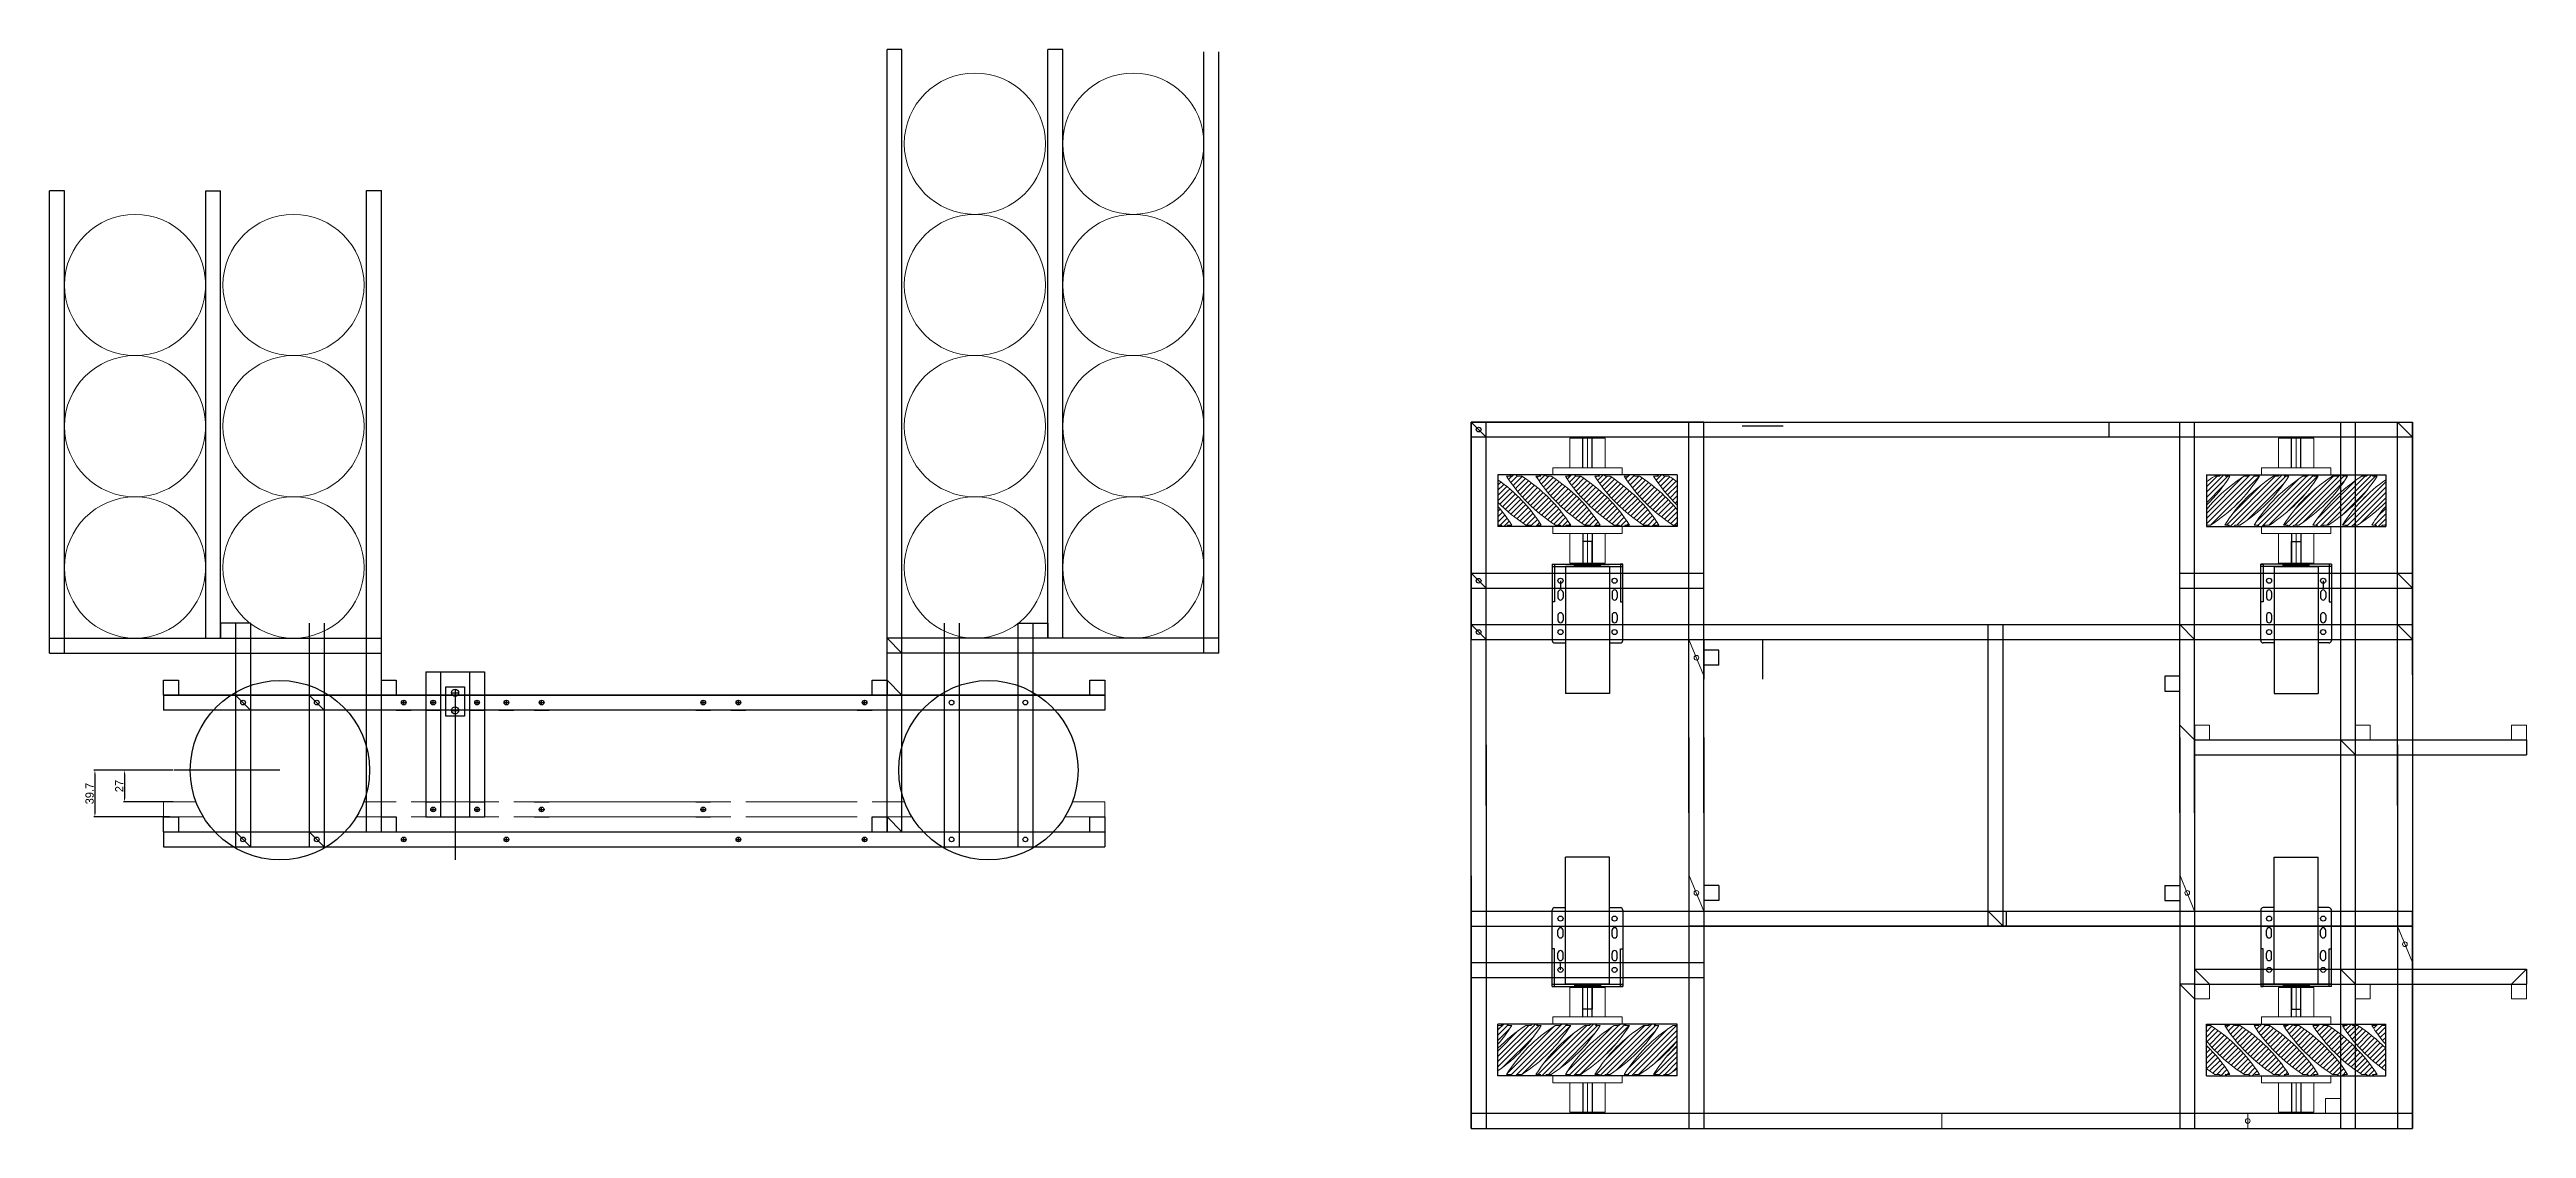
# Model space of a CAD drawing. Header units: millimetres. Extents: x -15418 to 43885, y -27590 to 23052.
# Drawn here: x 33735 to 35840, y 12879 to 13796 of the extents above; entities that cross this region are included whole.
import ezdxf

# ---------------------------------------------------------------- set-up
doc = ezdxf.new("R2010")
doc.units = ezdxf.units.MM
doc.header["$LTSCALE"] = 0.5
doc.layers.get('0').update_dxf_attribs({"lineweight": 5})
doc.layers.get('Defpoints').update_dxf_attribs({"color": 4})
for name, color, linetype in [('Layer1', 1, 'Continuous'), ('Layer2', 2, 'Continuous'), ('Layer3', 9, 'Continuous'), ('Layer4', 6, 'Continuous')]:
    doc.layers.add(name, color=color, linetype=linetype)
doc.layers.add('Layer5', color=51, linetype='Continuous', lineweight=5)
doc.dimstyles.new('ISO-25', dxfattribs={"dimtxt": 7, "dimasz": 3, "dimexe": 1, "dimexo": 1, "dimgap": 1, "dimtad": 1, "dimtoh": 1, "dimdec": 3, "dimdsep": 46, "dimtxsty": 'Standard', "dimcen": 2.5, "dimadec": 0, "dimazin": 0, "dimtfac": 1, "dimtdec": 3, "dimtmove": 0, "dimatfit": 3, "dimfxl": 1, "dimarcsym": 1})
pattern_1 = [(45, (9266.0438, -3096.0292), (-2.24506403, 2.24506403), [])]
pattern_2 = [(45, (9266.0438, -3020.0805), (-2.24506403, 2.24506403), [])]
pattern_3 = [(45, (9061.6438, -3096.0292), (-2.24506403, 2.24506403), [])]
pattern_4 = [(45, (9061.6438, -3020.0805), (-2.24506403, 2.24506403), [])]

msp = doc.modelspace()

# ---------------------------------------------------------------- blocks, each defined once
blk = doc.blocks.new('*D48')
at = {"layer": 'Defpoints', "color": 0, "transparency": 16777216}
for p in [(33840.6, 13183.5), (33798.4, 13156.5), (33840.6, 13156.5)]:
    blk.add_point(p, dxfattribs=at)
at = {"layer": 'Layer1', "color": 0, "lineweight": -2, "transparency": 16777216}
for p, q in [((33839.6, 13183.5), (33797.4, 13183.5)), ((33798.4, 13180.5), (33798.4, 13159.5)), ((33839.6, 13156.5), (33797.4, 13156.5))]:
    blk.add_line(p, q, dxfattribs=at)
at = {"layer": 'Layer1', "color": 0, "transparency": 16777216}
for points in [[(33797.9, 13180.5), (33798.9, 13180.5), (33798.4, 13183.5)], [(33797.9, 13159.5), (33798.9, 13159.5), (33798.4, 13156.5)]]:
    blk.add_solid(points, dxfattribs=at)
at = {"layer": 'Layer1', "color": 0, "transparency": 16777216, "insert": (33793.9, 13170), "char_height": 7, "attachment_point": 5, "rotation": 90}
blk.add_mtext('27', dxfattribs=at)
blk = doc.blocks.new('*D49')
at = {"layer": 'Defpoints', "color": 0, "transparency": 16777216}
for p in [(33840.6, 13183.5), (33773.2, 13143.8), (33837.9, 13143.8)]:
    blk.add_point(p, dxfattribs=at)
at = {"layer": 'Layer1', "color": 0, "lineweight": -2, "transparency": 16777216}
for p, q in [((33839.6, 13183.5), (33772.2, 13183.5)), ((33773.2, 13180.5), (33773.2, 13146.8)), ((33836.9, 13143.8), (33772.2, 13143.8))]:
    blk.add_line(p, q, dxfattribs=at)
at = {"layer": 'Layer1', "color": 0, "transparency": 16777216}
for points in [[(33772.7, 13180.5), (33773.7, 13180.5), (33773.2, 13183.5)], [(33772.7, 13146.8), (33773.7, 13146.8), (33773.2, 13143.8)]]:
    blk.add_solid(points, dxfattribs=at)
at = {"layer": 'Layer1', "color": 0, "transparency": 16777216, "insert": (33768.7, 13163.6), "char_height": 7, "attachment_point": 5, "rotation": 90}
blk.add_mtext('39.7', dxfattribs=at)

# ---------------------------------------------------------------- dimensions: what is measured, and where the dimension line sits
at = {"layer": 'Layer1', "transparency": 33554661}
for base, p2, picture, middle in [((33773.2339, 13143.755), (33837.8851, 13143.755), '*D49', (33768.7339, 13163.605)), ((33798.403, 13156.455), (33840.5997, 13156.455), '*D48', (33793.903, 13169.955))]:
    dim = msp.add_linear_dim(base=base, p1=(33840.5997, 13183.455), p2=p2, angle=90, dimstyle='ISO-25', dxfattribs=at)
    dim.commit()
    dim.dimension.update_dxf_attribs({"geometry": picture, "text_midpoint": middle})

# ---------------------------------------------------------------- hatches: boundary and pattern name
at = {"layer": 'Layer5'}
h = msp.add_hatch(dxfattribs=at)
h.set_pattern_fill('ANSI31', color=256)
h.set_pattern_definition(pattern_1)
h.paths.add_polyline_path([(34965.6073, 13407.6167, -0.036565829), (34977.4966, 13391.6839), (34973.4966, 13391.6839), (34974.7366, 13390.4439), (34969.7366, 13390.4439), (34968.4966, 13391.6839), (34965.6073, 13391.6839)], flags=17)
edge = h.paths.add_edge_path()
edge.add_line((35099.7366, 13390.4439), (35094.7366, 13390.4439))
edge.add_line((35094.7366, 13390.4439), (35093.4966, 13391.6839))
edge.add_line((35093.4966, 13391.6839), (35089.4966, 13391.6839))
edge.add_arc((35162.965, 13506.6724), 136.455, 572.5753358, 597.4246642, ccw=False)
edge.add_line((35047.9766, 13433.2039), (35051.9766, 13433.2039))
edge.add_line((35051.9766, 13433.2039), (35050.7366, 13434.4439))
edge.add_line((35050.7366, 13434.4439), (35055.7366, 13434.4439))
edge.add_line((35055.7366, 13434.4439), (35056.9766, 13433.2039))
edge.add_line((35056.9766, 13433.2039), (35060.9766, 13433.2039))
edge.add_arc((34987.7652, 13318.4725), 136.1, 392.5424058, 417.4575942, ccw=False)
edge.add_line((35102.4966, 13391.6839), (35098.4966, 13391.6839))
edge.add_line((35098.4966, 13391.6839), (35099.7366, 13390.4439))
edge = h.paths.add_edge_path()
edge.add_line((35024.7366, 13390.4439), (35019.7366, 13390.4439))
edge.add_line((35019.7366, 13390.4439), (35018.4966, 13391.6839))
edge.add_line((35018.4966, 13391.6839), (35014.4966, 13391.6839))
edge.add_arc((35087.965, 13506.6724), 136.455, 572.5753358, 597.4246642, ccw=False)
edge.add_line((34972.9766, 13433.2039), (34976.9766, 13433.2039))
edge.add_line((34976.9766, 13433.2039), (34975.7366, 13434.4439))
edge.add_line((34975.7366, 13434.4439), (34980.7366, 13434.4439))
edge.add_line((34980.7366, 13434.4439), (34981.9766, 13433.2039))
edge.add_line((34981.9766, 13433.2039), (34985.9766, 13433.2039))
edge.add_arc((34912.7652, 13318.4725), 136.1, 392.5424058, 417.4575942, ccw=False)
edge.add_line((35027.4966, 13391.6839), (35023.4966, 13391.6839))
edge.add_line((35023.4966, 13391.6839), (35024.7366, 13390.4439))
edge = h.paths.add_edge_path()
edge.add_line((34999.7366, 13390.4439), (34994.7366, 13390.4439))
edge.add_line((34994.7366, 13390.4439), (34993.4966, 13391.6839))
edge.add_line((34993.4966, 13391.6839), (34989.4966, 13391.6839))
edge.add_arc((35062.965, 13506.6724), 136.455, 584.481355, 597.4246642, ccw=False)
edge.add_line((34965.6073, 13411.0615), (34965.6073, 13430.1139))
edge.add_arc((34887.7652, 13318.4725), 136.1, 392.5424058, 415.1137921, ccw=False)
edge.add_line((35002.4966, 13391.6839), (34998.4966, 13391.6839))
edge.add_line((34998.4966, 13391.6839), (34999.7366, 13390.4439))
h = msp.add_hatch(dxfattribs=at)
h.set_pattern_fill('ANSI31', color=256)
h.set_pattern_definition(pattern_1)
edge = h.paths.add_edge_path()
edge.add_line((35074.7366, 13390.4439), (35069.7366, 13390.4439))
edge.add_line((35069.7366, 13390.4439), (35068.4966, 13391.6839))
edge.add_line((35068.4966, 13391.6839), (35064.4966, 13391.6839))
edge.add_arc((35137.965, 13506.6724), 136.455, 572.5753358, 597.4246642, ccw=False)
edge.add_line((35022.9766, 13433.2039), (35026.9766, 13433.2039))
edge.add_line((35026.9766, 13433.2039), (35025.7366, 13434.4439))
edge.add_line((35025.7366, 13434.4439), (35030.7366, 13434.4439))
edge.add_line((35030.7366, 13434.4439), (35031.9766, 13433.2039))
edge.add_line((35031.9766, 13433.2039), (35035.9766, 13433.2039))
edge.add_arc((34962.7652, 13318.4725), 136.1, 392.5424058, 417.4575942, ccw=False)
edge.add_line((35077.4966, 13391.6839), (35073.4966, 13391.6839))
edge.add_line((35073.4966, 13391.6839), (35074.7366, 13390.4439))
edge = h.paths.add_edge_path()
edge.add_line((35049.7366, 13390.4439), (35044.7366, 13390.4439))
edge.add_line((35044.7366, 13390.4439), (35043.4966, 13391.6839))
edge.add_line((35043.4966, 13391.6839), (35039.4966, 13391.6839))
edge.add_arc((35112.965, 13506.6724), 136.455, 572.5753358, 597.4246642, ccw=False)
edge.add_line((34997.9766, 13433.2039), (35001.9766, 13433.2039))
edge.add_line((35001.9766, 13433.2039), (35000.7366, 13434.4439))
edge.add_line((35000.7366, 13434.4439), (35005.7366, 13434.4439))
edge.add_line((35005.7366, 13434.4439), (35006.9766, 13433.2039))
edge.add_line((35006.9766, 13433.2039), (35010.9766, 13433.2039))
edge.add_arc((34937.7652, 13318.4725), 136.1, 392.5424058, 417.4575942, ccw=False)
edge.add_line((35052.4966, 13391.6839), (35048.4966, 13391.6839))
edge.add_line((35048.4966, 13391.6839), (35049.7366, 13390.4439))
h = msp.add_hatch(dxfattribs=at)
h.set_pattern_fill('ANSI31', color=256)
h.set_pattern_definition(pattern_1)
edge = h.paths.add_edge_path()
edge.add_line((35075.7366, 13434.4439), (35080.7366, 13434.4439))
edge.add_line((35080.7366, 13434.4439), (35081.9766, 13433.2039))
edge.add_line((35081.9766, 13433.2039), (35085.9766, 13433.2039))
edge.add_arc((35012.7652, 13318.4725), 136.1, 399.3514593, 417.4575942, ccw=False)
edge.add_line((35118.0073, 13404.7702), (35118.0073, 13391.6839))
edge.add_line((35118.0073, 13391.6839), (35114.4966, 13391.6839))
edge.add_arc((35187.965, 13506.6724), 136.455, 572.5753358, 597.4246642, ccw=False)
edge.add_line((35072.9766, 13433.2039), (35076.9766, 13433.2039))
edge.add_line((35076.9766, 13433.2039), (35075.7366, 13434.4439))
edge = h.paths.add_edge_path()
edge.add_line((35100.7366, 13434.4439), (35105.7366, 13434.4439))
edge.add_line((35105.7366, 13434.4439), (35106.9766, 13433.2039))
edge.add_line((35106.9766, 13433.2039), (35110.9766, 13433.2039))
edge.add_arc((35037.7652, 13318.4725), 136.1, 413.8726113, 417.4575942, ccw=False)
edge.add_line((35118.0073, 13428.4016), (35118.0073, 13408.6775))
edge.add_arc((35212.965, 13506.6724), 136.455, 572.5753358, 585.9017964, ccw=False)
edge.add_line((35097.9766, 13433.2039), (35101.9766, 13433.2039))
edge.add_line((35101.9766, 13433.2039), (35100.7366, 13434.4439))
h = msp.add_hatch(dxfattribs=at)
h.set_pattern_fill('ANSI31', color=256)
h.set_pattern_definition(pattern_3)
edge = h.paths.add_edge_path()
edge.add_line((35610.0781, 13434.4439), (35605.0781, 13434.4439))
edge.add_line((35605.0781, 13434.4439), (35603.8381, 13433.2039))
edge.add_line((35603.8381, 13433.2039), (35599.8381, 13433.2039))
edge.add_arc((35673.0495, 13318.4725), 136.1, 122.5424058, 140.6485407)
edge.add_line((35567.8073, 13404.7702), (35567.8073, 13391.6839))
edge.add_line((35567.8073, 13391.6839), (35571.3181, 13391.6839))
edge.add_arc((35497.8496, 13506.6724), 136.455, -57.4246642, -32.5753358)
edge.add_line((35612.8381, 13433.2039), (35608.8381, 13433.2039))
edge.add_line((35608.8381, 13433.2039), (35610.0781, 13434.4439))
edge = h.paths.add_edge_path()
edge.add_line((35585.0781, 13434.4439), (35580.0781, 13434.4439))
edge.add_line((35580.0781, 13434.4439), (35578.8381, 13433.2039))
edge.add_line((35578.8381, 13433.2039), (35574.8381, 13433.2039))
edge.add_arc((35648.0495, 13318.4725), 136.1, 122.5424058, 126.1273887)
edge.add_line((35567.8073, 13428.4016), (35567.8073, 13408.6775))
edge.add_arc((35472.8496, 13506.6724), 136.455, -45.9017964, -32.5753358)
edge.add_line((35587.8381, 13433.2039), (35583.8381, 13433.2039))
edge.add_line((35583.8381, 13433.2039), (35585.0781, 13434.4439))
h = msp.add_hatch(dxfattribs=at)
h.set_pattern_fill('ANSI31', color=256)
h.set_pattern_definition(pattern_3)
h.paths.add_polyline_path([(35720.2073, 13407.6167, 0.036565829), (35708.3181, 13391.6839), (35712.3181, 13391.6839), (35711.0781, 13390.4439), (35716.0781, 13390.4439), (35717.3181, 13391.6839), (35720.2073, 13391.6839)], flags=17)
edge = h.paths.add_edge_path()
edge.add_line((35586.0781, 13390.4439), (35591.0781, 13390.4439))
edge.add_line((35591.0781, 13390.4439), (35592.3181, 13391.6839))
edge.add_line((35592.3181, 13391.6839), (35596.3181, 13391.6839))
edge.add_arc((35522.8496, 13506.6724), 136.455, -57.4246642, -32.5753358)
edge.add_line((35637.8381, 13433.2039), (35633.8381, 13433.2039))
edge.add_line((35633.8381, 13433.2039), (35635.0781, 13434.4439))
edge.add_line((35635.0781, 13434.4439), (35630.0781, 13434.4439))
edge.add_line((35630.0781, 13434.4439), (35628.8381, 13433.2039))
edge.add_line((35628.8381, 13433.2039), (35624.8381, 13433.2039))
edge.add_arc((35698.0495, 13318.4725), 136.1, 122.5424058, 147.4575942)
edge.add_line((35583.3181, 13391.6839), (35587.3181, 13391.6839))
edge.add_line((35587.3181, 13391.6839), (35586.0781, 13390.4439))
edge = h.paths.add_edge_path()
edge.add_line((35661.0781, 13390.4439), (35666.0781, 13390.4439))
edge.add_line((35666.0781, 13390.4439), (35667.3181, 13391.6839))
edge.add_line((35667.3181, 13391.6839), (35671.3181, 13391.6839))
edge.add_arc((35597.8496, 13506.6724), 136.455, -57.4246642, -32.5753358)
edge.add_line((35712.8381, 13433.2039), (35708.8381, 13433.2039))
edge.add_line((35708.8381, 13433.2039), (35710.0781, 13434.4439))
edge.add_line((35710.0781, 13434.4439), (35705.0781, 13434.4439))
edge.add_line((35705.0781, 13434.4439), (35703.8381, 13433.2039))
edge.add_line((35703.8381, 13433.2039), (35699.8381, 13433.2039))
edge.add_arc((35773.0495, 13318.4725), 136.1, 122.5424058, 147.4575942)
edge.add_line((35658.3181, 13391.6839), (35662.3181, 13391.6839))
edge.add_line((35662.3181, 13391.6839), (35661.0781, 13390.4439))
edge = h.paths.add_edge_path()
edge.add_line((35686.0781, 13390.4439), (35691.0781, 13390.4439))
edge.add_line((35691.0781, 13390.4439), (35692.3181, 13391.6839))
edge.add_line((35692.3181, 13391.6839), (35696.3181, 13391.6839))
edge.add_arc((35622.8496, 13506.6724), 136.455, -57.4246642, -44.481355)
edge.add_line((35720.2073, 13411.0615), (35720.2073, 13430.1139))
edge.add_arc((35798.0495, 13318.4725), 136.1, 124.8862079, 147.4575942)
edge.add_line((35683.3181, 13391.6839), (35687.3181, 13391.6839))
edge.add_line((35687.3181, 13391.6839), (35686.0781, 13390.4439))
h = msp.add_hatch(dxfattribs=at)
h.set_pattern_fill('ANSI31', color=256)
h.set_pattern_definition(pattern_3)
edge = h.paths.add_edge_path()
edge.add_line((35611.0781, 13390.4439), (35616.0781, 13390.4439))
edge.add_line((35616.0781, 13390.4439), (35617.3181, 13391.6839))
edge.add_line((35617.3181, 13391.6839), (35621.3181, 13391.6839))
edge.add_arc((35547.8496, 13506.6724), 136.455, -57.4246642, -32.5753358)
edge.add_line((35662.8381, 13433.2039), (35658.8381, 13433.2039))
edge.add_line((35658.8381, 13433.2039), (35660.0781, 13434.4439))
edge.add_line((35660.0781, 13434.4439), (35655.0781, 13434.4439))
edge.add_line((35655.0781, 13434.4439), (35653.8381, 13433.2039))
edge.add_line((35653.8381, 13433.2039), (35649.8381, 13433.2039))
edge.add_arc((35723.0495, 13318.4725), 136.1, 122.5424058, 147.4575942)
edge.add_line((35608.3181, 13391.6839), (35612.3181, 13391.6839))
edge.add_line((35612.3181, 13391.6839), (35611.0781, 13390.4439))
edge = h.paths.add_edge_path()
edge.add_line((35636.0781, 13390.4439), (35641.0781, 13390.4439))
edge.add_line((35641.0781, 13390.4439), (35642.3181, 13391.6839))
edge.add_line((35642.3181, 13391.6839), (35646.3181, 13391.6839))
edge.add_arc((35572.8496, 13506.6724), 136.455, -57.4246642, -32.5753358)
edge.add_line((35687.8381, 13433.2039), (35683.8381, 13433.2039))
edge.add_line((35683.8381, 13433.2039), (35685.0781, 13434.4439))
edge.add_line((35685.0781, 13434.4439), (35680.0781, 13434.4439))
edge.add_line((35680.0781, 13434.4439), (35678.8381, 13433.2039))
edge.add_line((35678.8381, 13433.2039), (35674.8381, 13433.2039))
edge.add_arc((35748.0495, 13318.4725), 136.1, 122.5424058, 147.4575942)
edge.add_line((35633.3181, 13391.6839), (35637.3181, 13391.6839))
edge.add_line((35637.3181, 13391.6839), (35636.0781, 13390.4439))
h = msp.add_hatch(dxfattribs=at)
h.set_pattern_fill('ANSI31', color=256)
h.set_pattern_definition(pattern_2)
h.paths.add_polyline_path([(34965.6073, 12950.6711, 0.036565829), (34977.4966, 12966.6039), (34973.4966, 12966.6039), (34974.7366, 12967.8439), (34969.7366, 12967.8439), (34968.4966, 12966.6039), (34965.6073, 12966.6039)], flags=17)
edge = h.paths.add_edge_path()
edge.add_line((35099.7366, 12967.8439), (35094.7366, 12967.8439))
edge.add_line((35094.7366, 12967.8439), (35093.4966, 12966.6039))
edge.add_line((35093.4966, 12966.6039), (35089.4966, 12966.6039))
edge.add_arc((35162.965, 12851.6155), 136.455, -237.4246642, -212.5753358)
edge.add_line((35047.9766, 12925.0839), (35051.9766, 12925.0839))
edge.add_line((35051.9766, 12925.0839), (35050.7366, 12923.8439))
edge.add_line((35050.7366, 12923.8439), (35055.7366, 12923.8439))
edge.add_line((35055.7366, 12923.8439), (35056.9766, 12925.0839))
edge.add_line((35056.9766, 12925.0839), (35060.9766, 12925.0839))
edge.add_arc((34987.7652, 13039.8153), 136.1, -57.4575942, -32.5424058)
edge.add_line((35102.4966, 12966.6039), (35098.4966, 12966.6039))
edge.add_line((35098.4966, 12966.6039), (35099.7366, 12967.8439))
edge = h.paths.add_edge_path()
edge.add_line((35024.7366, 12967.8439), (35019.7366, 12967.8439))
edge.add_line((35019.7366, 12967.8439), (35018.4966, 12966.6039))
edge.add_line((35018.4966, 12966.6039), (35014.4966, 12966.6039))
edge.add_arc((35087.965, 12851.6155), 136.455, -237.4246642, -212.5753358)
edge.add_line((34972.9766, 12925.0839), (34976.9766, 12925.0839))
edge.add_line((34976.9766, 12925.0839), (34975.7366, 12923.8439))
edge.add_line((34975.7366, 12923.8439), (34980.7366, 12923.8439))
edge.add_line((34980.7366, 12923.8439), (34981.9766, 12925.0839))
edge.add_line((34981.9766, 12925.0839), (34985.9766, 12925.0839))
edge.add_arc((34912.7652, 13039.8153), 136.1, -57.4575942, -32.5424058)
edge.add_line((35027.4966, 12966.6039), (35023.4966, 12966.6039))
edge.add_line((35023.4966, 12966.6039), (35024.7366, 12967.8439))
edge = h.paths.add_edge_path()
edge.add_line((34999.7366, 12967.8439), (34994.7366, 12967.8439))
edge.add_line((34994.7366, 12967.8439), (34993.4966, 12966.6039))
edge.add_line((34993.4966, 12966.6039), (34989.4966, 12966.6039))
edge.add_arc((35062.965, 12851.6155), 136.455, -237.4246642, -224.481355)
edge.add_line((34965.6073, 12947.2264), (34965.6073, 12928.1739))
edge.add_arc((34887.7652, 13039.8153), 136.1, -55.1137921, -32.5424058)
edge.add_line((35002.4966, 12966.6039), (34998.4966, 12966.6039))
edge.add_line((34998.4966, 12966.6039), (34999.7366, 12967.8439))
h = msp.add_hatch(dxfattribs=at)
h.set_pattern_fill('ANSI31', color=256)
h.set_pattern_definition(pattern_2)
edge = h.paths.add_edge_path()
edge.add_line((35074.7366, 12967.8439), (35069.7366, 12967.8439))
edge.add_line((35069.7366, 12967.8439), (35068.4966, 12966.6039))
edge.add_line((35068.4966, 12966.6039), (35064.4966, 12966.6039))
edge.add_arc((35137.965, 12851.6155), 136.455, -237.4246642, -212.5753358)
edge.add_line((35022.9766, 12925.0839), (35026.9766, 12925.0839))
edge.add_line((35026.9766, 12925.0839), (35025.7366, 12923.8439))
edge.add_line((35025.7366, 12923.8439), (35030.7366, 12923.8439))
edge.add_line((35030.7366, 12923.8439), (35031.9766, 12925.0839))
edge.add_line((35031.9766, 12925.0839), (35035.9766, 12925.0839))
edge.add_arc((34962.7652, 13039.8153), 136.1, -57.4575942, -32.5424058)
edge.add_line((35077.4966, 12966.6039), (35073.4966, 12966.6039))
edge.add_line((35073.4966, 12966.6039), (35074.7366, 12967.8439))
edge = h.paths.add_edge_path()
edge.add_line((35049.7366, 12967.8439), (35044.7366, 12967.8439))
edge.add_line((35044.7366, 12967.8439), (35043.4966, 12966.6039))
edge.add_line((35043.4966, 12966.6039), (35039.4966, 12966.6039))
edge.add_arc((35112.965, 12851.6155), 136.455, -237.4246642, -212.5753358)
edge.add_line((34997.9766, 12925.0839), (35001.9766, 12925.0839))
edge.add_line((35001.9766, 12925.0839), (35000.7366, 12923.8439))
edge.add_line((35000.7366, 12923.8439), (35005.7366, 12923.8439))
edge.add_line((35005.7366, 12923.8439), (35006.9766, 12925.0839))
edge.add_line((35006.9766, 12925.0839), (35010.9766, 12925.0839))
edge.add_arc((34937.7652, 13039.8153), 136.1, -57.4575942, -32.5424058)
edge.add_line((35052.4966, 12966.6039), (35048.4966, 12966.6039))
edge.add_line((35048.4966, 12966.6039), (35049.7366, 12967.8439))
h = msp.add_hatch(dxfattribs=at)
h.set_pattern_fill('ANSI31', color=256)
h.set_pattern_definition(pattern_2)
edge = h.paths.add_edge_path()
edge.add_line((35075.7366, 12923.8439), (35080.7366, 12923.8439))
edge.add_line((35080.7366, 12923.8439), (35081.9766, 12925.0839))
edge.add_line((35081.9766, 12925.0839), (35085.9766, 12925.0839))
edge.add_arc((35012.7652, 13039.8153), 136.1, -57.4575942, -39.3514593)
edge.add_line((35118.0073, 12953.5177), (35118.0073, 12966.6039))
edge.add_line((35118.0073, 12966.6039), (35114.4966, 12966.6039))
edge.add_arc((35187.965, 12851.6155), 136.455, -237.4246642, -212.5753358)
edge.add_line((35072.9766, 12925.0839), (35076.9766, 12925.0839))
edge.add_line((35076.9766, 12925.0839), (35075.7366, 12923.8439))
edge = h.paths.add_edge_path()
edge.add_line((35100.7366, 12923.8439), (35105.7366, 12923.8439))
edge.add_line((35105.7366, 12923.8439), (35106.9766, 12925.0839))
edge.add_line((35106.9766, 12925.0839), (35110.9766, 12925.0839))
edge.add_arc((35037.7652, 13039.8153), 136.1, -57.4575942, -53.8726113)
edge.add_line((35118.0073, 12929.8863), (35118.0073, 12949.6104))
edge.add_arc((35212.965, 12851.6155), 136.455, -225.9017964, -212.5753358)
edge.add_line((35097.9766, 12925.0839), (35101.9766, 12925.0839))
edge.add_line((35101.9766, 12925.0839), (35100.7366, 12923.8439))
h = msp.add_hatch(dxfattribs=at)
h.set_pattern_fill('ANSI31', color=256)
h.set_pattern_definition(pattern_4)
edge = h.paths.add_edge_path()
edge.add_line((35610.0781, 12923.8439), (35605.0781, 12923.8439))
edge.add_line((35605.0781, 12923.8439), (35603.8381, 12925.0839))
edge.add_line((35603.8381, 12925.0839), (35599.8381, 12925.0839))
edge.add_arc((35673.0495, 13039.8153), 136.1, 579.3514593, 597.4575942, ccw=False)
edge.add_line((35567.8073, 12953.5177), (35567.8073, 12966.6039))
edge.add_line((35567.8073, 12966.6039), (35571.3181, 12966.6039))
edge.add_arc((35497.8496, 12851.6155), 136.455, 752.5753358, 777.4246642, ccw=False)
edge.add_line((35612.8381, 12925.0839), (35608.8381, 12925.0839))
edge.add_line((35608.8381, 12925.0839), (35610.0781, 12923.8439))
edge = h.paths.add_edge_path()
edge.add_line((35585.0781, 12923.8439), (35580.0781, 12923.8439))
edge.add_line((35580.0781, 12923.8439), (35578.8381, 12925.0839))
edge.add_line((35578.8381, 12925.0839), (35574.8381, 12925.0839))
edge.add_arc((35648.0495, 13039.8153), 136.1, 593.8726113, 597.4575942, ccw=False)
edge.add_line((35567.8073, 12929.8863), (35567.8073, 12949.6104))
edge.add_arc((35472.8496, 12851.6155), 136.455, 752.5753358, 765.9017964, ccw=False)
edge.add_line((35587.8381, 12925.0839), (35583.8381, 12925.0839))
edge.add_line((35583.8381, 12925.0839), (35585.0781, 12923.8439))
h = msp.add_hatch(dxfattribs=at)
h.set_pattern_fill('ANSI31', color=256)
h.set_pattern_definition(pattern_4)
h.paths.add_polyline_path([(35720.2073, 12950.6711, -0.036565829), (35708.3181, 12966.6039), (35712.3181, 12966.6039), (35711.0781, 12967.8439), (35716.0781, 12967.8439), (35717.3181, 12966.6039), (35720.2073, 12966.6039)], flags=17)
edge = h.paths.add_edge_path()
edge.add_line((35586.0781, 12967.8439), (35591.0781, 12967.8439))
edge.add_line((35591.0781, 12967.8439), (35592.3181, 12966.6039))
edge.add_line((35592.3181, 12966.6039), (35596.3181, 12966.6039))
edge.add_arc((35522.8496, 12851.6155), 136.455, 752.5753358, 777.4246642, ccw=False)
edge.add_line((35637.8381, 12925.0839), (35633.8381, 12925.0839))
edge.add_line((35633.8381, 12925.0839), (35635.0781, 12923.8439))
edge.add_line((35635.0781, 12923.8439), (35630.0781, 12923.8439))
edge.add_line((35630.0781, 12923.8439), (35628.8381, 12925.0839))
edge.add_line((35628.8381, 12925.0839), (35624.8381, 12925.0839))
edge.add_arc((35698.0495, 13039.8153), 136.1, 572.5424058, 597.4575942, ccw=False)
edge.add_line((35583.3181, 12966.6039), (35587.3181, 12966.6039))
edge.add_line((35587.3181, 12966.6039), (35586.0781, 12967.8439))
edge = h.paths.add_edge_path()
edge.add_line((35661.0781, 12967.8439), (35666.0781, 12967.8439))
edge.add_line((35666.0781, 12967.8439), (35667.3181, 12966.6039))
edge.add_line((35667.3181, 12966.6039), (35671.3181, 12966.6039))
edge.add_arc((35597.8496, 12851.6155), 136.455, 752.5753358, 777.4246642, ccw=False)
edge.add_line((35712.8381, 12925.0839), (35708.8381, 12925.0839))
edge.add_line((35708.8381, 12925.0839), (35710.0781, 12923.8439))
edge.add_line((35710.0781, 12923.8439), (35705.0781, 12923.8439))
edge.add_line((35705.0781, 12923.8439), (35703.8381, 12925.0839))
edge.add_line((35703.8381, 12925.0839), (35699.8381, 12925.0839))
edge.add_arc((35773.0495, 13039.8153), 136.1, 572.5424058, 597.4575942, ccw=False)
edge.add_line((35658.3181, 12966.6039), (35662.3181, 12966.6039))
edge.add_line((35662.3181, 12966.6039), (35661.0781, 12967.8439))
edge = h.paths.add_edge_path()
edge.add_line((35686.0781, 12967.8439), (35691.0781, 12967.8439))
edge.add_line((35691.0781, 12967.8439), (35692.3181, 12966.6039))
edge.add_line((35692.3181, 12966.6039), (35696.3181, 12966.6039))
edge.add_arc((35622.8496, 12851.6155), 136.455, 764.481355, 777.4246642, ccw=False)
edge.add_line((35720.2073, 12947.2264), (35720.2073, 12928.1739))
edge.add_arc((35798.0495, 13039.8153), 136.1, 572.5424058, 595.1137921, ccw=False)
edge.add_line((35683.3181, 12966.6039), (35687.3181, 12966.6039))
edge.add_line((35687.3181, 12966.6039), (35686.0781, 12967.8439))
h = msp.add_hatch(dxfattribs=at)
h.set_pattern_fill('ANSI31', color=256)
h.set_pattern_definition(pattern_4)
edge = h.paths.add_edge_path()
edge.add_line((35611.0781, 12967.8439), (35616.0781, 12967.8439))
edge.add_line((35616.0781, 12967.8439), (35617.3181, 12966.6039))
edge.add_line((35617.3181, 12966.6039), (35621.3181, 12966.6039))
edge.add_arc((35547.8496, 12851.6155), 136.455, 752.5753358, 777.4246642, ccw=False)
edge.add_line((35662.8381, 12925.0839), (35658.8381, 12925.0839))
edge.add_line((35658.8381, 12925.0839), (35660.0781, 12923.8439))
edge.add_line((35660.0781, 12923.8439), (35655.0781, 12923.8439))
edge.add_line((35655.0781, 12923.8439), (35653.8381, 12925.0839))
edge.add_line((35653.8381, 12925.0839), (35649.8381, 12925.0839))
edge.add_arc((35723.0495, 13039.8153), 136.1, 572.5424058, 597.4575942, ccw=False)
edge.add_line((35608.3181, 12966.6039), (35612.3181, 12966.6039))
edge.add_line((35612.3181, 12966.6039), (35611.0781, 12967.8439))
edge = h.paths.add_edge_path()
edge.add_line((35636.0781, 12967.8439), (35641.0781, 12967.8439))
edge.add_line((35641.0781, 12967.8439), (35642.3181, 12966.6039))
edge.add_line((35642.3181, 12966.6039), (35646.3181, 12966.6039))
edge.add_arc((35572.8496, 12851.6155), 136.455, 752.5753358, 777.4246642, ccw=False)
edge.add_line((35687.8381, 12925.0839), (35683.8381, 12925.0839))
edge.add_line((35683.8381, 12925.0839), (35685.0781, 12923.8439))
edge.add_line((35685.0781, 12923.8439), (35680.0781, 12923.8439))
edge.add_line((35680.0781, 12923.8439), (35678.8381, 12925.0839))
edge.add_line((35678.8381, 12925.0839), (35674.8381, 12925.0839))
edge.add_arc((35748.0495, 13039.8153), 136.1, 572.5424058, 597.4575942, ccw=False)
edge.add_line((35633.3181, 12966.6039), (35637.3181, 12966.6039))
edge.add_line((35637.3181, 12966.6039), (35636.0781, 12967.8439))

# ---------------------------------------------------------------- linework, layer by layer
for p, q in [((35056.8073, 13465.4439), (35026.8073, 13465.4439)), ((35026.8073, 13440.4439), (35026.8073, 13465.4439)), ((35041.8073, 13440.4439), (35041.8073, 13465.4439)), ((35056.8073, 13440.4439), (35056.8073, 13465.4439)), ((35629.0073, 13465.4439), (35659.0073, 13465.4439)), ((35629.0073, 13440.4439), (35629.0073, 13465.4439)), ((35644.0073, 13440.4439), (35644.0073, 13465.4439)), ((35659.0073, 13440.4439), (35659.0073, 13465.4439)), ((35071.3073, 13440.4439), (35012.3073, 13440.4439)), ((35012.3073, 13440.4439), (35012.3073, 13434.4439)), ((35012.3073, 13434.4439), (35071.3073, 13434.4439)), ((35071.3073, 13434.4439), (35071.3073, 13440.4439)), ((35614.5073, 13434.4439), (35614.5073, 13440.4439)), ((35614.5073, 13440.4439), (35673.5073, 13440.4439)), ((35673.5073, 13434.4439), (35614.5073, 13434.4439)), ((35673.5073, 13440.4439), (35673.5073, 13434.4439)), ((35071.3073, 13390.4439), (35012.3073, 13390.4439)), ((35012.3073, 13390.4439), (35012.3073, 13384.4439)), ((35071.3073, 13384.4439), (35071.3073, 13390.4439)), ((35614.5073, 13390.4439), (35673.5073, 13390.4439)), ((35614.5073, 13384.4439), (35614.5073, 13390.4439)), ((35673.5073, 13390.4439), (35673.5073, 13384.4439)), ((35012.3073, 13384.4439), (35071.3073, 13384.4439)), ((35026.8073, 13384.4439), (35026.8073, 13359.4439)), ((35041.8073, 13384.4439), (35041.8073, 13359.4439)), ((35056.8073, 13384.4439), (35056.8073, 13359.4439)), ((35673.5073, 13384.4439), (35614.5073, 13384.4439)), ((35629.0073, 13384.4439), (35629.0073, 13359.4439)), ((35644.0073, 13384.4439), (35644.0073, 13359.4439)), ((35659.0073, 13384.4439), (35659.0073, 13359.4439)), ((35026.8073, 13359.4439), (35056.8073, 13359.4439)), ((35659.0073, 13359.4439), (35629.0073, 13359.4439)), ((35128.0073, 13294.4939), (35140.7073, 13263.5939)), ((35128.0073, 13094.6939), (35140.7073, 13063.7939)), ((35545.1073, 13094.6939), (35557.8073, 13063.7939)), ((35730.2073, 13051.0939), (35742.9073, 13020.1939)), ((35026.8073, 12998.8439), (35056.8073, 12998.8439)), ((35026.8073, 12973.8439), (35026.8073, 12998.8439)), ((35041.8073, 12973.8439), (35041.8073, 12998.8439)), ((35056.8073, 12973.8439), (35056.8073, 12998.8439)), ((35659.0073, 12998.8439), (35629.0073, 12998.8439)), ((35629.0073, 12973.8439), (35629.0073, 12998.8439)), ((35644.0073, 12973.8439), (35644.0073, 12998.8439)), ((35659.0073, 12973.8439), (35659.0073, 12998.8439)), ((35012.3073, 12967.8439), (35012.3073, 12973.8439)), ((35012.3073, 12973.8439), (35071.3073, 12973.8439)), ((35071.3073, 12973.8439), (35071.3073, 12967.8439)), ((35673.5073, 12973.8439), (35614.5073, 12973.8439)), ((35614.5073, 12973.8439), (35614.5073, 12967.8439)), ((35673.5073, 12967.8439), (35673.5073, 12973.8439)), ((35071.3073, 12967.8439), (35012.3073, 12967.8439)), ((35614.5073, 12967.8439), (35673.5073, 12967.8439)), ((35012.3073, 12923.8439), (35071.3073, 12923.8439)), ((35012.3073, 12917.8439), (35012.3073, 12923.8439)), ((35071.3073, 12917.8439), (35012.3073, 12917.8439)), ((35026.8073, 12917.8439), (35026.8073, 12892.8439)), ((35041.8073, 12917.8439), (35041.8073, 12892.8439)), ((35056.8073, 12917.8439), (35056.8073, 12892.8439)), ((35071.3073, 12923.8439), (35071.3073, 12917.8439)), ((35673.5073, 12923.8439), (35614.5073, 12923.8439)), ((35614.5073, 12923.8439), (35614.5073, 12917.8439)), ((35614.5073, 12917.8439), (35673.5073, 12917.8439)), ((35629.0073, 12917.8439), (35629.0073, 12892.8439)), ((35644.0073, 12917.8439), (35644.0073, 12892.8439)), ((35659.0073, 12917.8439), (35659.0073, 12892.8439)), ((35673.5073, 12917.8439), (35673.5073, 12923.8439)), ((35056.8073, 12892.8439), (35026.8073, 12892.8439)), ((35602.9073, 12879.1439), (35602.9073, 12891.8439)), ((35629.0073, 12892.8439), (35659.0073, 12892.8439)), ((35742.9073, 12879.1439), (35602.9073, 12879.1439))]:
    msp.add_line(p, q)
at = {"transparency": 33554661}
for q in [(35342.9073, 12891.8439), (35342.9073, 12879.1439)]:
    msp.add_line((35342.9073, 12891.8439), q, dxfattribs=at)
for centre in [(35134.3573, 13279.0439), (35134.3573, 13079.2439), (35551.4573, 13079.2439), (35736.5573, 13035.6439), (35602.9073, 12885.4939)]:
    msp.add_circle(centre, 2)
at = {"layer": 'Defpoints'}
for p, q in [((35011.8073, 13358.4439), (35011.8073, 13293.7339)), ((35011.8073, 13358.4439), (35071.8073, 13358.4439)), ((35011.8073, 13358.4439), (35013.8073, 13358.4439)), ((35011.8073, 13356.4439), (35071.8073, 13356.4439)), ((35013.8073, 13358.4439), (35013.8073, 13326.4439)), ((35030.8073, 13356.4439), (35030.8073, 13358.4439)), ((35052.8073, 13356.4439), (35052.8073, 13358.4439)), ((35071.8073, 13358.4439), (35069.8073, 13358.4439)), ((35069.8073, 13358.4439), (35069.8073, 13326.4439)), ((35071.8073, 13293.7339), (35071.8073, 13358.4439)), ((35614.0073, 13293.7339), (35614.0073, 13358.4439)), ((35674.0073, 13358.4439), (35614.0073, 13358.4439)), ((35614.0073, 13358.4439), (35616.0073, 13358.4439)), ((35674.0073, 13356.4439), (35614.0073, 13356.4439)), ((35616.0073, 13358.4439), (35616.0073, 13326.4439)), ((35633.0073, 13356.4439), (35633.0073, 13358.4439)), ((35655.0073, 13356.4439), (35655.0073, 13358.4439)), ((35674.0073, 13358.4439), (35672.0073, 13358.4439)), ((35672.0073, 13358.4439), (35672.0073, 13326.4439)), ((35674.0073, 13358.4439), (35674.0073, 13293.7339)), ((35013.8073, 13326.4439), (35011.8073, 13326.4439)), ((35016.6573, 13334.4439), (35016.6573, 13330.1439)), ((35020.9573, 13334.4439), (35020.9573, 13330.1439)), ((35062.6573, 13334.4439), (35062.6573, 13330.1439)), ((35066.9573, 13334.4439), (35066.9573, 13330.1439)), ((35069.8073, 13326.4439), (35071.8073, 13326.4439)), ((35616.0073, 13326.4439), (35614.0073, 13326.4439)), ((35618.8573, 13334.4439), (35618.8573, 13330.1439)), ((35623.1573, 13334.4439), (35623.1573, 13330.1439)), ((35664.8573, 13334.4439), (35664.8573, 13330.1439)), ((35669.1573, 13334.4439), (35669.1573, 13330.1439)), ((35672.0073, 13326.4439), (35674.0073, 13326.4439)), ((35016.6573, 13315.1439), (35016.6573, 13310.8439)), ((35020.9573, 13315.1439), (35020.9573, 13310.8439)), ((35062.6573, 13315.1439), (35062.6573, 13310.8439)), ((35066.9573, 13315.1439), (35066.9573, 13310.8439)), ((35618.8573, 13315.1439), (35618.8573, 13310.8439)), ((35623.1573, 13315.1439), (35623.1573, 13310.8439)), ((35664.8573, 13315.1439), (35664.8573, 13310.8439)), ((35669.1573, 13315.1439), (35669.1573, 13310.8439)), ((35013.9573, 13291.5839), (35023.1573, 13291.5839)), ((35060.4573, 13291.5839), (35069.6573, 13291.5839)), ((35625.3573, 13291.5839), (35616.1573, 13291.5839)), ((35671.8573, 13291.5839), (35662.6573, 13291.5839)), ((35011.8073, 12999.8439), (35011.8073, 13064.5539)), ((35013.9573, 13066.7039), (35023.1573, 13066.7039)), ((35060.4573, 13066.7039), (35069.6573, 13066.7039)), ((35071.8073, 13064.5539), (35071.8073, 12999.8439)), ((35614.0073, 13064.5539), (35614.0073, 12999.8439)), ((35625.3573, 13066.7039), (35616.1573, 13066.7039)), ((35671.8573, 13066.7039), (35662.6573, 13066.7039)), ((35674.0073, 12999.8439), (35674.0073, 13064.5539)), ((35013.8073, 13031.8439), (35011.8073, 13031.8439)), ((35013.8073, 12999.8439), (35013.8073, 13031.8439)), ((35016.6573, 13043.1439), (35016.6573, 13047.4439)), ((35020.9573, 13043.1439), (35020.9573, 13047.4439)), ((35062.6573, 13043.1439), (35062.6573, 13047.4439)), ((35066.9573, 13043.1439), (35066.9573, 13047.4439)), ((35069.8073, 12999.8439), (35069.8073, 13031.8439)), ((35069.8073, 13031.8439), (35071.8073, 13031.8439)), ((35616.0073, 13031.8439), (35614.0073, 13031.8439)), ((35616.0073, 12999.8439), (35616.0073, 13031.8439)), ((35618.8573, 13043.1439), (35618.8573, 13047.4439)), ((35623.1573, 13043.1439), (35623.1573, 13047.4439)), ((35664.8573, 13043.1439), (35664.8573, 13047.4439)), ((35669.1573, 13043.1439), (35669.1573, 13047.4439)), ((35672.0073, 12999.8439), (35672.0073, 13031.8439)), ((35672.0073, 13031.8439), (35674.0073, 13031.8439)), ((35016.6573, 13023.8439), (35016.6573, 13028.1439)), ((35020.9573, 13023.8439), (35020.9573, 13028.1439)), ((35062.6573, 13023.8439), (35062.6573, 13028.1439)), ((35066.9573, 13023.8439), (35066.9573, 13028.1439)), ((35618.8573, 13023.8439), (35618.8573, 13028.1439)), ((35623.1573, 13023.8439), (35623.1573, 13028.1439)), ((35664.8573, 13023.8439), (35664.8573, 13028.1439)), ((35669.1573, 13023.8439), (35669.1573, 13028.1439)), ((35011.8073, 13001.8439), (35071.8073, 13001.8439)), ((35011.8073, 12999.8439), (35071.8073, 12999.8439)), ((35011.8073, 12999.8439), (35013.8073, 12999.8439)), ((35030.8073, 13001.8439), (35030.8073, 12999.8439)), ((35052.8073, 13001.8439), (35052.8073, 12999.8439)), ((35071.8073, 12999.8439), (35069.8073, 12999.8439)), ((35674.0073, 13001.8439), (35614.0073, 13001.8439)), ((35674.0073, 12999.8439), (35614.0073, 12999.8439)), ((35614.0073, 12999.8439), (35616.0073, 12999.8439)), ((35633.0073, 13001.8439), (35633.0073, 12999.8439)), ((35655.0073, 13001.8439), (35655.0073, 12999.8439)), ((35674.0073, 12999.8439), (35672.0073, 12999.8439))]:
    msp.add_line(p, q, dxfattribs=at)
for centre in [(35018.8073, 13344.4439), (35064.8073, 13344.4439), (35621.0073, 13344.4439), (35667.0073, 13344.4439), (35018.8073, 13300.8439), (35064.8073, 13300.8439), (35621.0073, 13300.8439), (35667.0073, 13300.8439), (35018.8073, 13057.4439), (35064.8073, 13057.4439), (35621.0073, 13057.4439), (35667.0073, 13057.4439), (35018.8073, 13013.8439), (35064.8073, 13013.8439), (35621.0073, 13013.8439), (35667.0073, 13013.8439)]:
    msp.add_circle(centre, 2.15, dxfattribs=at)
for centre, start, end in [((35018.8073, 13334.4439), 0, 180), ((35018.8073, 13330.1439), 180, 0), ((35064.8073, 13334.4439), 0, 180), ((35064.8073, 13330.1439), 180, 0), ((35621.0073, 13334.4439), 0, 180), ((35621.0073, 13330.1439), 180, 0), ((35667.0073, 13334.4439), 0, 180), ((35667.0073, 13330.1439), 180, 0), ((35018.8073, 13315.1439), 0, 180), ((35018.8073, 13310.8439), 180, 0), ((35064.8073, 13315.1439), 0, 180), ((35064.8073, 13310.8439), 180, 0), ((35621.0073, 13315.1439), 0, 180), ((35621.0073, 13310.8439), 180, 0), ((35667.0073, 13315.1439), 0, 180), ((35667.0073, 13310.8439), 180, 0), ((35013.9573, 13293.7339), 180, 270), ((35069.6573, 13293.7339), 270, 0), ((35616.1573, 13293.7339), 180, 270), ((35671.8573, 13293.7339), 270, 0), ((35013.9573, 13064.5539), 90, 180), ((35069.6573, 13064.5539), 0, 90), ((35616.1573, 13064.5539), 90, 180), ((35671.8573, 13064.5539), 0, 90), ((35018.8073, 13047.4439), 0, 180), ((35018.8073, 13043.1439), 180, 0), ((35064.8073, 13047.4439), 0, 180), ((35064.8073, 13043.1439), 180, 0), ((35621.0073, 13047.4439), 0, 180), ((35621.0073, 13043.1439), 180, 0), ((35667.0073, 13047.4439), 0, 180), ((35667.0073, 13043.1439), 180, 0), ((35018.8073, 13028.1439), 0, 180), ((35018.8073, 13023.8439), 180, 0), ((35064.8073, 13028.1439), 0, 180), ((35064.8073, 13023.8439), 180, 0), ((35621.0073, 13028.1439), 0, 180), ((35621.0073, 13023.8439), 180, 0), ((35667.0073, 13028.1439), 0, 180), ((35667.0073, 13023.8439), 180, 0)]:
    msp.add_arc(centre, 2.15, start, end, dxfattribs=at)
at = {"layer": 'Layer1'}
for p, q in [((34446.4351, 13131.055), (34446.4351, 13795.655)), ((34459.1351, 13795.655), (34446.4351, 13795.655)), ((34459.1351, 13131.055), (34459.1351, 13795.655)), ((34583.0351, 13295.655), (34583.0351, 13795.655)), ((34595.7351, 13795.655), (34583.0351, 13795.655)), ((34595.7351, 13295.655), (34595.7351, 13795.655)), ((34715.7351, 13282.955), (34715.7351, 13793.716)), ((34728.4351, 13282.955), (34728.4351, 13793.716)), ((33734.6351, 13282.955), (33734.6351, 13675.655)), ((33747.3351, 13675.655), (33734.6351, 13675.655)), ((33747.3351, 13282.955), (33747.3351, 13675.655)), ((33867.3351, 13295.655), (33867.3351, 13675.655)), ((33867.3351, 13675.655), (33880.0351, 13675.655)), ((33880.0351, 13295.655), (33880.0351, 13675.655)), ((34003.9351, 13131.055), (34003.9351, 13676.055)), ((34003.9351, 13676.055), (34016.6351, 13676.055)), ((34016.6351, 13131.055), (34016.6351, 13676.055)), ((35173.2073, 13476.1439), (35208.2073, 13476.1439)), ((35681.7073, 13479.1439), (35681.7073, 12879.1439)), ((35694.4073, 12879.1439), (35694.4073, 13479.1439)), ((35742.9073, 13466.4439), (35730.2073, 13479.1439)), ((35045.8073, 13377.7439), (35037.8073, 13377.7439)), ((35037.8073, 13377.7439), (35037.8073, 13357.7439)), ((35045.8073, 13357.7439), (35045.8073, 13377.7439)), ((35640.0073, 13357.7439), (35640.0073, 13377.7439)), ((35640.0073, 13377.7439), (35648.0073, 13377.7439)), ((35648.0073, 13377.7439), (35648.0073, 13357.7439)), ((35060.4573, 13356.4439), (35023.1573, 13356.4439)), ((35023.1573, 13356.4439), (35023.1573, 13248.6439)), ((35030.8073, 13356.4439), (35030.8073, 13357.7439)), ((35052.8073, 13357.7439), (35030.8073, 13357.7439)), ((35037.8073, 13356.4439), (35037.8073, 13357.7439)), ((35041.8073, 13356.4439), (35041.8073, 13357.7439)), ((35045.8073, 13356.4439), (35045.8073, 13357.7439)), ((35052.8073, 13356.4439), (35052.8073, 13357.7439)), ((35060.4573, 13356.4439), (35060.4573, 13248.6439)), ((35625.3573, 13356.4439), (35662.6573, 13356.4439)), ((35625.3573, 13356.4439), (35625.3573, 13248.6439)), ((35633.0073, 13356.4439), (35633.0073, 13357.7439)), ((35633.0073, 13357.7439), (35655.0073, 13357.7439)), ((35640.0073, 13356.4439), (35640.0073, 13357.7439)), ((35644.0073, 13356.4439), (35644.0073, 13357.7439)), ((35648.0073, 13356.4439), (35648.0073, 13357.7439)), ((35655.0073, 13356.4439), (35655.0073, 13357.7439)), ((35662.6573, 13356.4439), (35662.6573, 13248.6439)), ((35742.9073, 13338.0939), (35730.2073, 13350.7939)), ((33892.7351, 13308.355), (33880.0351, 13308.355)), ((33880.0351, 13308.355), (33880.0351, 13295.655)), ((33905.4351, 13308.355), (33892.7351, 13308.355)), ((34557.6351, 13308.355), (34570.3351, 13308.355)), ((34570.3351, 13308.355), (34583.0351, 13308.355)), ((34583.0351, 13308.355), (34583.0351, 13295.655)), ((35382.4073, 13051.0939), (35382.4073, 13307.1939)), ((35395.1073, 13051.0939), (35395.1073, 13307.1939)), ((35557.8073, 13294.4939), (35545.1073, 13307.1939)), ((35742.9073, 13294.4939), (35730.2073, 13307.1939)), ((33734.6351, 13295.655), (34016.6351, 13295.655)), ((33867.3351, 13295.655), (33880.0351, 13295.655)), ((33892.7351, 13295.655), (33892.7351, 13295.655)), ((34728.4351, 13295.655), (34446.4351, 13295.655)), ((34459.1351, 13282.955), (34446.4351, 13295.655)), ((34570.3351, 13295.655), (34570.3351, 13295.655)), ((34595.7351, 13295.655), (34583.0351, 13295.655)), ((35140.7073, 13294.4939), (35140.7073, 13260.8139)), ((35190.7073, 13260.8139), (35190.7073, 13294.4939)), ((33734.6351, 13282.955), (34016.6351, 13282.955)), ((34054.3351, 13266.905), (34054.3351, 13143.755)), ((34054.3351, 13266.905), (34104.3351, 13266.905)), ((34067.0351, 13266.905), (34067.0351, 13143.755)), ((34091.6351, 13266.905), (34091.6351, 13143.755)), ((34104.3351, 13266.905), (34104.3351, 13143.755)), ((34728.4351, 13282.955), (34446.4351, 13282.955)), ((35545.1073, 13263.2379), (35532.4073, 13263.2379)), ((35532.4073, 13263.2379), (35532.4073, 13250.5379)), ((34029.3351, 13247.255), (34042.0351, 13247.255)), ((34035.6851, 13238.905), (34035.6851, 13242.905)), ((34054.3351, 13247.255), (34067.0351, 13247.255)), ((34060.6851, 13238.905), (34060.6851, 13242.905)), ((34071.3351, 13254.255), (34087.3351, 13254.255)), ((34071.3351, 13229.255), (34071.3351, 13254.255)), ((34071.3351, 13247.255), (34087.3351, 13247.255)), ((34076.3351, 13249.255), (34082.3351, 13249.255)), ((34079.3351, 13252.255), (34079.3351, 13246.255)), ((34079.3351, 13247.255), (34079.3351, 13107.255)), ((34087.3351, 13254.255), (34087.3351, 13229.255)), ((34104.3351, 13247.255), (34091.6351, 13247.255)), ((34097.9851, 13238.905), (34097.9851, 13242.905)), ((34116.6351, 13247.255), (34129.3351, 13247.255)), ((34122.9851, 13238.905), (34122.9851, 13242.905)), ((34146.5351, 13247.255), (34159.2351, 13247.255)), ((34152.8851, 13238.905), (34152.8851, 13242.905)), ((34283.8351, 13247.255), (34296.5351, 13247.255)), ((34290.1851, 13238.905), (34290.1851, 13242.905)), ((34313.7351, 13247.255), (34326.4351, 13247.255)), ((34320.0851, 13238.905), (34320.0851, 13242.905)), ((34421.0351, 13247.255), (34433.7351, 13247.255)), ((34427.3851, 13238.905), (34427.3851, 13242.905)), ((34459.1351, 13247.255), (34446.4351, 13259.955)), ((35060.4573, 13248.6439), (35023.1573, 13248.6439)), ((35532.4073, 13250.5379), (35545.1073, 13250.5379)), ((35625.3573, 13248.6439), (35662.6573, 13248.6439)), ((34029.3351, 13234.555), (34042.0351, 13234.555)), ((34033.6851, 13240.905), (34037.6851, 13240.905)), ((34054.3351, 13234.555), (34067.0351, 13234.555)), ((34058.6851, 13240.905), (34062.6851, 13240.905)), ((34087.3351, 13229.255), (34071.3351, 13229.255)), ((34076.3351, 13234.255), (34082.3351, 13234.255)), ((34079.3351, 13237.255), (34079.3351, 13231.255)), ((34091.6351, 13234.555), (34104.3351, 13234.555)), ((34095.9851, 13240.905), (34099.9851, 13240.905)), ((34116.6351, 13234.555), (34129.3351, 13234.555)), ((34120.9851, 13240.905), (34124.9851, 13240.905)), ((34146.5351, 13234.555), (34159.2351, 13234.555)), ((34150.8851, 13240.905), (34154.8851, 13240.905)), ((34283.8351, 13234.555), (34296.5351, 13234.555)), ((34288.1851, 13240.905), (34292.1851, 13240.905)), ((34313.7351, 13234.555), (34326.4351, 13234.555)), ((34318.0851, 13240.905), (34322.0851, 13240.905)), ((34421.0351, 13234.555), (34433.7351, 13234.555)), ((34425.3851, 13240.905), (34429.3851, 13240.905)), ((35557.8073, 13209.1439), (35545.1073, 13221.8439)), ((35557.8073, 13221.8439), (35557.8073, 12969.1439)), ((35557.8073, 13209.1439), (35839.8073, 13209.1439)), ((35694.4073, 13196.4439), (35681.7073, 13209.1439)), ((35839.8073, 13209.1439), (35839.8073, 13196.4439)), ((35557.8073, 13196.4439), (35839.8073, 13196.4439)), ((34054.3351, 13156.455), (34067.0351, 13156.455)), ((34054.3351, 13143.755), (34067.0351, 13143.755)), ((34054.3351, 13143.755), (34104.3351, 13143.755)), ((34058.6851, 13150.105), (34062.6851, 13150.105)), ((34060.6851, 13148.105), (34060.6851, 13152.105)), ((34091.6351, 13156.455), (34104.3351, 13156.455)), ((34091.6351, 13143.755), (34104.3351, 13143.755)), ((34095.9851, 13150.105), (34099.9851, 13150.105)), ((34097.9851, 13148.105), (34097.9851, 13152.105)), ((34146.5351, 13156.455), (34159.2351, 13156.455)), ((34146.5351, 13143.755), (34159.2351, 13143.755)), ((34150.8851, 13150.105), (34154.8851, 13150.105)), ((34152.8851, 13148.105), (34152.8851, 13152.105)), ((34283.8351, 13156.455), (34296.5351, 13156.455)), ((34283.8351, 13143.755), (34296.5351, 13143.755)), ((34288.1851, 13150.105), (34292.1851, 13150.105)), ((34290.1851, 13148.105), (34290.1851, 13152.105)), ((34459.1351, 13131.055), (34446.4351, 13143.755)), ((34029.3351, 13131.055), (34042.0351, 13131.055)), ((34029.3351, 13118.355), (34042.0351, 13118.355)), ((34033.6851, 13124.705), (34037.6851, 13124.705)), ((34035.6851, 13122.705), (34035.6851, 13126.705)), ((34042.0351, 13118.355), (34116.6351, 13118.355)), ((34116.6351, 13131.055), (34129.3351, 13131.055)), ((34116.6351, 13118.355), (34129.3351, 13118.355)), ((34120.9851, 13124.705), (34124.9851, 13124.705)), ((34122.9851, 13122.705), (34122.9851, 13126.705)), ((34313.7351, 13131.055), (34326.4351, 13131.055)), ((34313.7351, 13118.355), (34326.4351, 13118.355)), ((34318.0851, 13124.705), (34322.0851, 13124.705)), ((34320.0851, 13122.705), (34320.0851, 13126.705)), ((34421.0351, 13131.055), (34433.7351, 13131.055)), ((34421.0351, 13118.355), (34433.7351, 13118.355)), ((34425.3851, 13124.705), (34429.3851, 13124.705)), ((34427.3851, 13122.705), (34427.3851, 13126.705)), ((35023.1573, 13001.8439), (35023.1573, 13109.6439)), ((35060.4573, 13109.6439), (35023.1573, 13109.6439)), ((35060.4573, 13001.8439), (35060.4573, 13109.6439)), ((35625.3573, 13109.6439), (35662.6573, 13109.6439)), ((35625.3573, 13001.8439), (35625.3573, 13109.6439)), ((35662.6573, 13001.8439), (35662.6573, 13109.6439)), ((35395.1073, 13051.0939), (35382.4073, 13063.7939)), ((35397.9073, 13051.0939), (35397.9073, 13063.7939)), ((35557.9073, 13051.0939), (35557.9073, 13063.7939)), ((35557.9073, 13051.0939), (35127.9073, 13051.0939)), ((35742.9073, 13051.0939), (35397.9073, 13051.0939)), ((35557.8073, 13014.5439), (35839.8073, 13014.5439)), ((35570.5073, 13001.8439), (35557.8073, 13014.5439)), ((35694.4073, 13001.8439), (35681.7073, 13014.5439)), ((35827.1073, 13001.8439), (35839.8073, 13014.5439)), ((35839.8073, 13014.5439), (35839.8073, 13001.8439)), ((35060.4573, 13001.8439), (35023.1573, 13001.8439)), ((35030.8073, 13001.8439), (35030.8073, 13000.5439)), ((35052.8073, 13000.5439), (35030.8073, 13000.5439)), ((35037.8073, 13001.8439), (35037.8073, 13000.5439)), ((35037.8073, 12980.5439), (35037.8073, 13000.5439)), ((35041.8073, 13001.8439), (35041.8073, 13000.5439)), ((35045.8073, 13001.8439), (35045.8073, 13000.5439)), ((35045.8073, 13000.5439), (35045.8073, 12980.5439)), ((35052.8073, 13001.8439), (35052.8073, 13000.5439)), ((35557.8073, 13001.8439), (35545.1073, 13001.8439)), ((35557.8073, 12989.1439), (35545.1073, 13001.8439)), ((35557.8073, 13001.8439), (35839.8073, 13001.8439)), ((35625.3573, 13001.8439), (35662.6573, 13001.8439)), ((35633.0073, 13001.8439), (35633.0073, 13000.5439)), ((35633.0073, 13000.5439), (35655.0073, 13000.5439)), ((35640.0073, 13001.8439), (35640.0073, 13000.5439)), ((35640.0073, 13000.5439), (35640.0073, 12980.5439)), ((35644.0073, 13001.8439), (35644.0073, 13000.5439)), ((35648.0073, 13001.8439), (35648.0073, 13000.5439)), ((35648.0073, 12980.5439), (35648.0073, 13000.5439)), ((35655.0073, 13001.8439), (35655.0073, 13000.5439)), ((35045.8073, 12980.5439), (35037.8073, 12980.5439)), ((35640.0073, 12980.5439), (35648.0073, 12980.5439))]:
    msp.add_line(p, q, dxfattribs=at)
at = {"layer": 'Layer1', "transparency": 33554661}
msp.add_line((33930.4351, 13183.455), (33840.5997, 13183.455), dxfattribs=at)
at = {"layer": 'Layer1'}
for centre, radius in [((34035.6851, 13240.905), 2), ((34060.6851, 13240.905), 2), ((34079.3351, 13249.255), 3), ((34097.9851, 13240.905), 2), ((34122.9851, 13240.905), 2), ((34152.8851, 13240.905), 2), ((34290.1851, 13240.905), 2), ((34320.0851, 13240.905), 2), ((34427.3851, 13240.905), 2), ((34079.3351, 13234.255), 3), ((34060.6851, 13150.105), 2), ((34097.9851, 13150.105), 2), ((34152.8851, 13150.105), 2), ((34290.1851, 13150.105), 2), ((34035.6851, 13124.705), 2), ((34122.9851, 13124.705), 2), ((34320.0851, 13124.705), 2), ((34427.3851, 13124.705), 2)]:
    msp.add_circle(centre, radius, dxfattribs=at)
at = {"layer": 'Layer2'}
for p, q in [((35037.8073, 13440.4439), (35037.8073, 13465.4439)), ((35045.8073, 13440.4439), (35045.8073, 13465.4439)), ((35640.0073, 13440.4439), (35640.0073, 13465.4439)), ((35648.0073, 13440.4439), (35648.0073, 13465.4439)), ((35037.8073, 13384.4439), (35037.8073, 13359.4439)), ((35045.8073, 13384.4439), (35045.8073, 13359.4439)), ((35640.0073, 13384.4439), (35640.0073, 13359.4439)), ((35648.0073, 13384.4439), (35648.0073, 13359.4439)), ((35037.8073, 12973.8439), (35037.8073, 12998.8439)), ((35045.8073, 12973.8439), (35045.8073, 12998.8439)), ((35640.0073, 12973.8439), (35640.0073, 12998.8439)), ((35648.0073, 12973.8439), (35648.0073, 12998.8439)), ((35037.8073, 12917.8439), (35037.8073, 12892.8439)), ((35045.8073, 12917.8439), (35045.8073, 12892.8439)), ((35640.0073, 12917.8439), (35640.0073, 12892.8439)), ((35648.0073, 12917.8439), (35648.0073, 12892.8439))]:
    msp.add_line(p, q, dxfattribs=at)
at = {"layer": 'Layer3'}
for p, q in [((34942.9073, 13479.1439), (34942.9073, 13294.4939)), ((34942.9073, 13264.5502), (34942.9073, 13479.1439)), ((35140.7073, 13479.1439), (34942.9073, 13479.1439)), ((34942.9073, 13479.1439), (35742.9073, 13479.1439)), ((34942.9073, 12879.1439), (34942.9073, 13479.1439)), ((34942.9073, 13479.1439), (34955.6073, 13466.4439)), ((34955.6073, 13153.3877), (34955.6073, 13479.1439)), ((35128.0073, 13147.1359), (35128.0073, 13479.1439)), ((35140.7073, 13147.1359), (35140.7073, 13479.1439)), ((35485.0976, 13466.4439), (35485.0976, 13479.1439)), ((35545.1073, 13147.1359), (35545.1073, 13479.1439)), ((35545.1073, 13479.1439), (35742.9073, 13479.1439)), ((35557.8073, 13147.1359), (35557.8073, 13479.1439)), ((35730.2073, 13153.3877), (35730.2073, 13479.1439)), ((35742.9073, 13479.1439), (35742.9073, 13294.4939)), ((35742.9073, 13264.5502), (35742.9073, 13479.1439)), ((35742.9073, 13479.1439), (35742.9073, 12879.1439)), ((35742.9073, 13466.4439), (34942.9073, 13466.4439)), ((35041.8073, 13465.4439), (35041.8073, 13466.4439)), ((35644.0073, 13465.4439), (35644.0073, 13466.4439)), ((34965.6073, 13434.4439), (34965.6073, 13390.4439)), ((35118.0073, 13434.4439), (34965.6073, 13434.4439)), ((35118.0073, 13434.4439), (35118.0073, 13390.4439)), ((35567.8073, 13434.4439), (35567.8073, 13390.4439)), ((35567.8073, 13434.4439), (35720.2073, 13434.4439)), ((35720.2073, 13434.4439), (35720.2073, 13390.4439)), ((35118.0073, 13390.4439), (34965.6073, 13390.4439)), ((35567.8073, 13390.4439), (35720.2073, 13390.4439)), ((34942.9073, 13350.7939), (34955.6073, 13338.0939)), ((35041.8073, 13358.4439), (35041.8073, 13359.4439)), ((35644.0073, 13358.4439), (35644.0073, 13359.4439)), ((33892.7351, 13308.355), (33892.7351, 13118.355)), ((33905.4351, 13308.355), (33905.4351, 13118.355)), ((33955.4351, 13308.355), (33955.4351, 13118.355)), ((33968.1351, 13308.355), (33968.1351, 13118.355)), ((34494.9351, 13308.355), (34494.9351, 13118.355)), ((34507.6351, 13308.355), (34507.6351, 13118.355)), ((34557.6351, 13308.355), (34557.6351, 13118.355)), ((34570.3351, 13308.355), (34570.3351, 13118.355)), ((34942.9073, 13307.1939), (34955.6073, 13294.4939)), ((35153.4073, 13285.3939), (35140.7073, 13285.3939)), ((35153.4073, 13272.6939), (35153.4073, 13285.3939)), ((35153.4073, 13272.6939), (35140.7073, 13272.6939)), ((33831.5351, 13247.255), (33831.5351, 13259.955)), ((33831.5351, 13259.955), (33844.2351, 13259.955)), ((33831.5351, 13247.255), (34631.5351, 13247.255)), ((34631.5351, 13247.255), (33831.5351, 13247.255)), ((33831.5351, 13247.255), (33831.5351, 13234.555)), ((33844.2351, 13259.955), (33844.2351, 13247.255)), ((33892.7351, 13247.255), (33905.4351, 13234.555)), ((33955.4351, 13247.255), (33968.1351, 13234.555)), ((34016.6351, 13247.255), (34016.6351, 13259.955)), ((34016.6351, 13259.955), (34029.3351, 13259.955)), ((34029.3351, 13259.955), (34029.3351, 13247.255)), ((34433.7351, 13247.255), (34433.7351, 13259.955)), ((34433.7351, 13259.955), (34446.4351, 13259.955)), ((34446.4351, 13259.955), (34446.4351, 13247.255)), ((34618.8351, 13247.255), (34618.8351, 13259.955)), ((34618.8351, 13259.955), (34631.5351, 13259.955)), ((34631.5351, 13259.955), (34631.5351, 13247.255)), ((34631.5351, 13247.255), (34631.5351, 13234.555)), ((34631.5351, 13234.555), (33831.5351, 13234.555)), ((34955.6073, 13204.9002), (34955.6073, 12879.1439)), ((35128.0073, 13211.1519), (35128.0073, 12879.1439)), ((35140.7073, 13211.1519), (35140.7073, 12879.1439)), ((35545.1073, 13211.1519), (35545.1073, 12879.1439)), ((35557.8073, 13211.1519), (35557.8073, 12879.1439)), ((35730.2073, 13204.9002), (35730.2073, 12879.1439)), ((33831.5351, 13131.055), (33831.5351, 13143.755)), ((33831.5351, 13143.755), (33844.2351, 13143.755)), ((33844.2351, 13143.755), (33844.2351, 13131.055)), ((34016.6351, 13131.055), (34016.6351, 13143.755)), ((34016.6351, 13143.755), (34029.3351, 13143.755)), ((34029.3351, 13143.755), (34029.3351, 13131.055)), ((34433.7351, 13131.055), (34433.7351, 13143.755)), ((34433.7351, 13143.755), (34446.4351, 13143.755)), ((34446.4351, 13143.755), (34446.4351, 13131.055)), ((34618.8351, 13131.055), (34618.8351, 13143.755)), ((34618.8351, 13143.755), (34631.5351, 13143.755)), ((34631.5351, 13143.755), (34631.5351, 13131.055)), ((33831.5351, 13131.055), (34631.5351, 13131.055)), ((33831.5351, 13131.055), (33831.5351, 13118.355)), ((33831.5351, 13118.355), (34631.5351, 13118.355)), ((33892.7351, 13131.055), (33905.4351, 13118.355)), ((33955.4351, 13131.055), (33968.1351, 13118.355)), ((34631.5351, 13131.055), (34631.5351, 13118.355)), ((34942.9073, 13093.7377), (34942.9073, 12879.1439)), ((35153.4073, 13085.5939), (35140.7073, 13085.5939)), ((35153.4073, 13085.5939), (35153.4073, 13072.8939)), ((35532.4073, 13085.5939), (35532.4073, 13072.8939)), ((35532.4073, 13085.5939), (35545.1073, 13085.5939)), ((35742.9073, 13093.7377), (35742.9073, 12879.1439)), ((34942.9073, 12879.1439), (34942.9073, 13063.7939)), ((35153.4073, 13072.8939), (35140.7073, 13072.8939)), ((35532.4073, 13072.8939), (35545.1073, 13072.8939)), ((35742.9073, 12879.1439), (35742.9073, 13063.7939)), ((35041.8073, 12999.8439), (35041.8073, 12998.8439)), ((35644.0073, 12999.8439), (35644.0073, 12998.8439)), ((34965.6073, 12923.8439), (34965.6073, 12967.8439)), ((35118.0073, 12967.8439), (34965.6073, 12967.8439)), ((35118.0073, 12923.8439), (35118.0073, 12967.8439)), ((35567.8073, 12923.8439), (35567.8073, 12967.8439)), ((35567.8073, 12967.8439), (35720.2073, 12967.8439)), ((35720.2073, 12923.8439), (35720.2073, 12967.8439)), ((35118.0073, 12923.8439), (34965.6073, 12923.8439)), ((35567.8073, 12923.8439), (35720.2073, 12923.8439)), ((35742.9073, 12891.8439), (34942.9073, 12891.8439)), ((35041.8073, 12892.8439), (35041.8073, 12891.8439)), ((35644.0073, 12892.8439), (35644.0073, 12891.8439)), ((34942.9073, 12879.1439), (35742.9073, 12879.1439))]:
    msp.add_line(p, q, dxfattribs=at)
for centre, radius in [((34949.2573, 13472.7939), 2), ((34949.2573, 13344.4439), 2), ((34949.2573, 13300.8439), 2), ((33930.4351, 13183.455), 76.2), ((33899.0851, 13240.905), 2), ((33961.7851, 13240.905), 2), ((34532.6351, 13183.455), 76.2), ((34501.2851, 13240.905), 2), ((34563.9851, 13240.905), 2), ((33899.0851, 13124.705), 2), ((33961.7851, 13124.705), 2), ((34501.2851, 13124.705), 2), ((34563.9851, 13124.705), 2)]:
    msp.add_circle(centre, radius, dxfattribs=at)
at = {"layer": 'Layer4'}
for p, q in [((34942.9073, 13350.7939), (35140.7073, 13350.7939)), ((35545.1073, 13350.7939), (35742.9073, 13350.7939)), ((34942.9073, 13338.0939), (35140.7073, 13338.0939)), ((35018.8073, 13344.4439), (35018.8073, 13338.0939)), ((35545.1073, 13338.0939), (35742.9073, 13338.0939)), ((35667.0073, 13344.4439), (35667.0073, 13338.0939)), ((34942.9073, 13307.1939), (35742.9073, 13307.1939)), ((34942.9073, 13294.4939), (35742.9073, 13294.4939)), ((34942.9073, 13063.7939), (35742.9073, 13063.7939)), ((34942.9073, 13051.0939), (35742.9073, 13051.0939)), ((34942.9073, 13020.1939), (35140.7073, 13020.1939)), ((35018.8073, 13013.8439), (35018.8073, 13020.1939)), ((34942.9073, 13007.4939), (35140.7073, 13007.4939))]:
    msp.add_line(p, q, dxfattribs=at)
at = {"layer": 'Layer5'}
for p, q in [((34976.9766, 13433.2039), (34972.9766, 13433.2039)), ((34975.7366, 13434.4439), (34976.9766, 13433.2039)), ((34981.9766, 13433.2039), (34980.7366, 13434.4439)), ((34985.9766, 13433.2039), (34981.9766, 13433.2039)), ((35001.9766, 13433.2039), (34997.9766, 13433.2039)), ((35000.7366, 13434.4439), (35001.9766, 13433.2039)), ((35006.9766, 13433.2039), (35005.7366, 13434.4439)), ((35010.9766, 13433.2039), (35006.9766, 13433.2039)), ((35026.9766, 13433.2039), (35022.9766, 13433.2039)), ((35025.7366, 13434.4439), (35026.9766, 13433.2039)), ((35031.9766, 13433.2039), (35030.7366, 13434.4439)), ((35035.9766, 13433.2039), (35031.9766, 13433.2039)), ((35051.9766, 13433.2039), (35047.9766, 13433.2039)), ((35050.7366, 13434.4439), (35051.9766, 13433.2039)), ((35056.9766, 13433.2039), (35055.7366, 13434.4439)), ((35060.9766, 13433.2039), (35056.9766, 13433.2039)), ((35076.9766, 13433.2039), (35072.9766, 13433.2039)), ((35081.9766, 13433.2039), (35080.7366, 13434.4439)), ((35085.9766, 13433.2039), (35081.9766, 13433.2039)), ((35101.9766, 13433.2039), (35097.9766, 13433.2039)), ((35100.7366, 13434.4439), (35101.9766, 13433.2039)), ((35106.9766, 13433.2039), (35105.7366, 13434.4439)), ((35110.9766, 13433.2039), (35106.9766, 13433.2039)), ((35574.8381, 13433.2039), (35578.8381, 13433.2039)), ((35578.8381, 13433.2039), (35580.0781, 13434.4439)), ((35585.0781, 13434.4439), (35583.8381, 13433.2039)), ((35583.8381, 13433.2039), (35587.8381, 13433.2039)), ((35599.8381, 13433.2039), (35603.8381, 13433.2039)), ((35603.8381, 13433.2039), (35605.0781, 13434.4439)), ((35608.8381, 13433.2039), (35612.8381, 13433.2039)), ((35624.8381, 13433.2039), (35628.8381, 13433.2039)), ((35628.8381, 13433.2039), (35630.0781, 13434.4439)), ((35635.0781, 13434.4439), (35633.8381, 13433.2039)), ((35633.8381, 13433.2039), (35637.8381, 13433.2039)), ((35649.8381, 13433.2039), (35653.8381, 13433.2039)), ((35653.8381, 13433.2039), (35655.0781, 13434.4439)), ((35660.0781, 13434.4439), (35658.8381, 13433.2039)), ((35658.8381, 13433.2039), (35662.8381, 13433.2039)), ((35674.8381, 13433.2039), (35678.8381, 13433.2039)), ((35678.8381, 13433.2039), (35680.0781, 13434.4439)), ((35685.0781, 13434.4439), (35683.8381, 13433.2039)), ((35683.8381, 13433.2039), (35687.8381, 13433.2039)), ((35699.8381, 13433.2039), (35703.8381, 13433.2039)), ((35703.8381, 13433.2039), (35705.0781, 13434.4439)), ((35710.0781, 13434.4439), (35708.8381, 13433.2039)), ((35708.8381, 13433.2039), (35712.8381, 13433.2039)), ((34968.4966, 13391.6839), (34965.6073, 13391.6839)), ((34968.4966, 13391.6839), (34969.7366, 13390.4439)), ((34974.7366, 13390.4439), (34969.7366, 13390.4439)), ((34974.7366, 13390.4439), (34973.4966, 13391.6839)), ((34977.4966, 13391.6839), (34973.4966, 13391.6839)), ((34993.4966, 13391.6839), (34989.4966, 13391.6839)), ((34993.4966, 13391.6839), (34994.7366, 13390.4439)), ((34999.7821, 13390.3984), (34998.4966, 13391.6839)), ((35002.4966, 13391.6839), (34998.4966, 13391.6839)), ((35018.4966, 13391.6839), (35014.4966, 13391.6839)), ((35018.4966, 13391.6839), (35019.7366, 13390.4439)), ((35024.7366, 13390.4439), (35023.4966, 13391.6839)), ((35027.4966, 13391.6839), (35023.4966, 13391.6839)), ((35043.4966, 13391.6839), (35039.4966, 13391.6839)), ((35043.4966, 13391.6839), (35044.7366, 13390.4439)), ((35049.7366, 13390.4439), (35048.4966, 13391.6839)), ((35052.4966, 13391.6839), (35048.4966, 13391.6839)), ((35068.4966, 13391.6839), (35064.4966, 13391.6839)), ((35068.4966, 13391.6839), (35069.7366, 13390.4439)), ((35074.7366, 13390.4439), (35073.4966, 13391.6839)), ((35077.4966, 13391.6839), (35073.4966, 13391.6839)), ((35093.4966, 13391.6839), (35089.4966, 13391.6839)), ((35093.4966, 13391.6839), (35094.7366, 13390.4439)), ((35099.7366, 13390.4439), (35098.4966, 13391.6839)), ((35102.4966, 13391.6839), (35098.4966, 13391.6839)), ((35118.0073, 13391.6839), (35114.4966, 13391.6839)), ((35567.8073, 13391.6839), (35571.3181, 13391.6839)), ((35583.3181, 13391.6839), (35587.3181, 13391.6839)), ((35586.0781, 13390.4439), (35587.3181, 13391.6839)), ((35592.3181, 13391.6839), (35591.0781, 13390.4439)), ((35592.3181, 13391.6839), (35596.3181, 13391.6839)), ((35608.3181, 13391.6839), (35612.3181, 13391.6839)), ((35611.0781, 13390.4439), (35612.3181, 13391.6839)), ((35617.3181, 13391.6839), (35616.0781, 13390.4439)), ((35617.3181, 13391.6839), (35621.3181, 13391.6839)), ((35633.3181, 13391.6839), (35637.3181, 13391.6839)), ((35636.0781, 13390.4439), (35637.3181, 13391.6839)), ((35642.3181, 13391.6839), (35641.0781, 13390.4439)), ((35642.3181, 13391.6839), (35646.3181, 13391.6839)), ((35658.3181, 13391.6839), (35662.3181, 13391.6839)), ((35661.0781, 13390.4439), (35662.3181, 13391.6839)), ((35667.3181, 13391.6839), (35666.0781, 13390.4439)), ((35667.3181, 13391.6839), (35671.3181, 13391.6839)), ((35683.3181, 13391.6839), (35687.3181, 13391.6839)), ((35686.0326, 13390.3984), (35687.3181, 13391.6839)), ((35692.3181, 13391.6839), (35691.0781, 13390.4439)), ((35692.3181, 13391.6839), (35696.3181, 13391.6839)), ((35708.3181, 13391.6839), (35712.3181, 13391.6839)), ((35711.0781, 13390.4439), (35712.3181, 13391.6839)), ((35711.0781, 13390.4439), (35716.0781, 13390.4439)), ((35717.3181, 13391.6839), (35716.0781, 13390.4439)), ((35717.3181, 13391.6839), (35720.2073, 13391.6839)), ((33867.3351, 13295.655), (33747.3351, 13295.655)), ((34003.9351, 13295.655), (33880.0351, 13295.655)), ((34459.1351, 13295.655), (34583.0351, 13295.655)), ((34595.7351, 13295.655), (34715.7351, 13295.655)), ((35570.5073, 13221.8439), (35557.8073, 13221.8439)), ((35570.5073, 13209.1439), (35570.5073, 13221.8439)), ((35707.1073, 13221.8439), (35694.4073, 13221.8439)), ((35707.1073, 13209.1439), (35707.1073, 13221.8439)), ((35839.8073, 13221.8439), (35827.1073, 13221.8439)), ((35827.1073, 13221.8439), (35827.1073, 13209.1439)), ((35839.8073, 13209.1439), (35839.8073, 13221.8439)), ((35557.8073, 13209.1439), (35570.5073, 13209.1439)), ((35694.4073, 13209.1439), (35707.1073, 13209.1439)), ((33831.5351, 13143.755), (33831.5351, 13156.455)), ((33831.5351, 13156.455), (33859.1789, 13156.455)), ((33865.3939, 13143.755), (33831.5351, 13143.755)), ((34029.3351, 13143.755), (33995.4762, 13143.755)), ((34001.6912, 13156.455), (34029.3351, 13156.455)), ((34042.0351, 13156.455), (34116.6351, 13156.455)), ((34116.6351, 13143.755), (34042.0351, 13143.755)), ((34129.3351, 13156.455), (34313.7351, 13156.455)), ((34313.7351, 13143.755), (34129.3351, 13143.755)), ((34326.4351, 13156.455), (34421.0351, 13156.455)), ((34421.0351, 13143.755), (34326.4351, 13143.755)), ((34433.7351, 13156.455), (34461.3789, 13156.455)), ((34467.5939, 13143.755), (34433.7351, 13143.755)), ((34631.5351, 13143.755), (34597.6762, 13143.755)), ((34603.8912, 13156.455), (34631.5351, 13156.455)), ((34631.5351, 13156.455), (34631.5351, 13143.755)), ((35570.5073, 13001.8439), (35557.8073, 13001.8439)), ((35557.8073, 12989.1439), (35570.5073, 12989.1439)), ((35570.5073, 12989.1439), (35570.5073, 13001.8439)), ((35707.1073, 13001.8439), (35694.4073, 13001.8439)), ((35694.4073, 12989.1439), (35707.1073, 12989.1439)), ((35707.1073, 12989.1439), (35707.1073, 13001.8439)), ((35827.1073, 12989.1439), (35827.1073, 13001.8439)), ((35839.8073, 12989.1439), (35827.1073, 12989.1439)), ((35839.8073, 13001.8439), (35839.8073, 12989.1439)), ((34999.7821, 12967.8895), (34998.4966, 12966.6039)), ((35686.0326, 12967.8895), (35687.3181, 12966.6039)), ((34968.4966, 12966.6039), (34965.6073, 12966.6039)), ((34968.4966, 12966.6039), (34969.7366, 12967.8439)), ((34974.7366, 12967.8439), (34969.7366, 12967.8439)), ((34974.7366, 12967.8439), (34973.4966, 12966.6039)), ((34977.4966, 12966.6039), (34973.4966, 12966.6039)), ((34993.4966, 12966.6039), (34989.4966, 12966.6039)), ((34993.4966, 12966.6039), (34994.7366, 12967.8439)), ((35002.4966, 12966.6039), (34998.4966, 12966.6039)), ((35018.4966, 12966.6039), (35014.4966, 12966.6039)), ((35018.4966, 12966.6039), (35019.7366, 12967.8439)), ((35024.7366, 12967.8439), (35023.4966, 12966.6039)), ((35027.4966, 12966.6039), (35023.4966, 12966.6039)), ((35043.4966, 12966.6039), (35039.4966, 12966.6039)), ((35043.4966, 12966.6039), (35044.7366, 12967.8439)), ((35049.7366, 12967.8439), (35048.4966, 12966.6039)), ((35052.4966, 12966.6039), (35048.4966, 12966.6039)), ((35068.4966, 12966.6039), (35064.4966, 12966.6039)), ((35068.4966, 12966.6039), (35069.7366, 12967.8439)), ((35074.7366, 12967.8439), (35073.4966, 12966.6039)), ((35077.4966, 12966.6039), (35073.4966, 12966.6039)), ((35093.4966, 12966.6039), (35089.4966, 12966.6039)), ((35093.4966, 12966.6039), (35094.7366, 12967.8439)), ((35099.7366, 12967.8439), (35098.4966, 12966.6039)), ((35102.4966, 12966.6039), (35098.4966, 12966.6039)), ((35118.0073, 12966.6039), (35114.4966, 12966.6039)), ((35567.8073, 12966.6039), (35571.3181, 12966.6039)), ((35583.3181, 12966.6039), (35587.3181, 12966.6039)), ((35586.0781, 12967.8439), (35587.3181, 12966.6039)), ((35592.3181, 12966.6039), (35591.0781, 12967.8439)), ((35592.3181, 12966.6039), (35596.3181, 12966.6039)), ((35608.3181, 12966.6039), (35612.3181, 12966.6039)), ((35611.0781, 12967.8439), (35612.3181, 12966.6039)), ((35617.3181, 12966.6039), (35616.0781, 12967.8439)), ((35617.3181, 12966.6039), (35621.3181, 12966.6039)), ((35633.3181, 12966.6039), (35637.3181, 12966.6039)), ((35636.0781, 12967.8439), (35637.3181, 12966.6039)), ((35642.3181, 12966.6039), (35641.0781, 12967.8439)), ((35642.3181, 12966.6039), (35646.3181, 12966.6039)), ((35658.3181, 12966.6039), (35662.3181, 12966.6039)), ((35661.0781, 12967.8439), (35662.3181, 12966.6039)), ((35667.3181, 12966.6039), (35666.0781, 12967.8439)), ((35667.3181, 12966.6039), (35671.3181, 12966.6039)), ((35683.3181, 12966.6039), (35687.3181, 12966.6039)), ((35692.3181, 12966.6039), (35691.0781, 12967.8439)), ((35692.3181, 12966.6039), (35696.3181, 12966.6039)), ((35708.3181, 12966.6039), (35712.3181, 12966.6039)), ((35711.0781, 12967.8439), (35712.3181, 12966.6039)), ((35711.0781, 12967.8439), (35716.0781, 12967.8439)), ((35717.3181, 12966.6039), (35716.0781, 12967.8439)), ((35717.3181, 12966.6039), (35720.2073, 12966.6039)), ((34976.9766, 12925.0839), (34972.9766, 12925.0839)), ((34975.7366, 12923.8439), (34976.9766, 12925.0839)), ((34981.9766, 12925.0839), (34980.7366, 12923.8439)), ((34985.9766, 12925.0839), (34981.9766, 12925.0839)), ((35001.9766, 12925.0839), (34997.9766, 12925.0839)), ((35000.7366, 12923.8439), (35001.9766, 12925.0839)), ((35006.9766, 12925.0839), (35005.7366, 12923.8439)), ((35010.9766, 12925.0839), (35006.9766, 12925.0839)), ((35026.9766, 12925.0839), (35022.9766, 12925.0839)), ((35025.7366, 12923.8439), (35026.9766, 12925.0839)), ((35031.9766, 12925.0839), (35030.7366, 12923.8439)), ((35035.9766, 12925.0839), (35031.9766, 12925.0839)), ((35051.9766, 12925.0839), (35047.9766, 12925.0839)), ((35050.7366, 12923.8439), (35051.9766, 12925.0839)), ((35056.9766, 12925.0839), (35055.7366, 12923.8439)), ((35060.9766, 12925.0839), (35056.9766, 12925.0839)), ((35076.9766, 12925.0839), (35072.9766, 12925.0839)), ((35081.9766, 12925.0839), (35080.7366, 12923.8439)), ((35085.9766, 12925.0839), (35081.9766, 12925.0839)), ((35101.9766, 12925.0839), (35097.9766, 12925.0839)), ((35100.7366, 12923.8439), (35101.9766, 12925.0839)), ((35106.9766, 12925.0839), (35105.7366, 12923.8439)), ((35110.9766, 12925.0839), (35106.9766, 12925.0839)), ((35574.8381, 12925.0839), (35578.8381, 12925.0839)), ((35578.8381, 12925.0839), (35580.0781, 12923.8439)), ((35585.0781, 12923.8439), (35583.8381, 12925.0839)), ((35583.8381, 12925.0839), (35587.8381, 12925.0839)), ((35599.8381, 12925.0839), (35603.8381, 12925.0839)), ((35603.8381, 12925.0839), (35605.0781, 12923.8439)), ((35608.8381, 12925.0839), (35612.8381, 12925.0839)), ((35624.8381, 12925.0839), (35628.8381, 12925.0839)), ((35628.8381, 12925.0839), (35630.0781, 12923.8439)), ((35635.0781, 12923.8439), (35633.8381, 12925.0839)), ((35633.8381, 12925.0839), (35637.8381, 12925.0839)), ((35649.8381, 12925.0839), (35653.8381, 12925.0839)), ((35653.8381, 12925.0839), (35655.0781, 12923.8439)), ((35660.0781, 12923.8439), (35658.8381, 12925.0839)), ((35658.8381, 12925.0839), (35662.8381, 12925.0839)), ((35674.8381, 12925.0839), (35678.8381, 12925.0839)), ((35678.8381, 12925.0839), (35680.0781, 12923.8439)), ((35685.0781, 12923.8439), (35683.8381, 12925.0839)), ((35683.8381, 12925.0839), (35687.8381, 12925.0839)), ((35699.8381, 12925.0839), (35703.8381, 12925.0839)), ((35703.8381, 12925.0839), (35705.0781, 12923.8439)), ((35710.0781, 12923.8439), (35708.8381, 12925.0839)), ((35708.8381, 12925.0839), (35712.8381, 12925.0839)), ((35681.7073, 12904.5439), (35669.0073, 12904.5439)), ((35669.0073, 12904.5439), (35669.0073, 12891.8439)), ((35681.7073, 12891.8439), (35681.7073, 12904.5439)), ((35681.7073, 12891.8439), (35742.9073, 12891.8439))]:
    msp.add_line(p, q, dxfattribs=at)
for centre in [(34521.0851, 13715.655), (34655.7351, 13715.655), (33807.3351, 13595.655), (33941.9851, 13595.655), (34521.0851, 13595.655), (34655.7351, 13595.655), (33807.3351, 13475.655), (33941.9851, 13475.655), (34521.0851, 13475.655), (34655.7351, 13475.655), (33807.3351, 13355.655), (33941.9851, 13355.655), (34521.0851, 13355.655), (34655.7351, 13355.655)]:
    msp.add_circle(centre, 60, dxfattribs=at)
for centre, radius, start, end in [((35087.965, 13506.6724), 136.455, 212.5753358, 237.4246642), ((34912.7652, 13318.4725), 136.1, 32.5424058, 57.4575942), ((35112.965, 13506.6724), 136.455, 212.5753358, 237.4246642), ((34937.7652, 13318.4725), 136.1, 32.5424058, 57.4575942), ((35137.965, 13506.6724), 136.455, 212.5753358, 237.4246642), ((34962.7652, 13318.4725), 136.1, 32.5424058, 57.4575942), ((35162.965, 13506.6724), 136.455, 212.5753358, 237.4246642), ((34987.7652, 13318.4725), 136.1, 32.5424058, 57.4575942), ((35187.965, 13506.6724), 136.455, 212.5753358, 237.4246642), ((35012.7652, 13318.4725), 136.1, 39.3514593, 57.4575942), ((35212.965, 13506.6724), 136.455, 212.5753358, 225.9017964), ((35037.7652, 13318.4725), 136.1, 53.8726113, 57.4575942), ((35648.0495, 13318.4725), 136.1, 122.5424058, 126.1273887), ((35472.8496, 13506.6724), 136.455, 314.0982036, 327.4246642), ((35673.0495, 13318.4725), 136.1, 122.5424058, 140.6485407), ((35497.8496, 13506.6724), 136.455, 302.5753358, 327.4246642), ((35698.0495, 13318.4725), 136.1, 122.5424058, 147.4575942), ((35522.8496, 13506.6724), 136.455, 302.5753358, 327.4246642), ((35723.0495, 13318.4725), 136.1, 122.5424058, 147.4575942), ((35547.8496, 13506.6724), 136.455, 302.5753358, 327.4246642), ((35748.0495, 13318.4725), 136.1, 122.5424058, 147.4575942), ((35572.8496, 13506.6724), 136.455, 302.5753358, 327.4246642), ((35773.0495, 13318.4725), 136.1, 122.5424058, 147.4575942), ((35597.8496, 13506.6724), 136.455, 302.5753358, 327.4246642), ((34887.7652, 13318.4725), 136.1, 32.5424058, 55.1137921), ((35062.965, 13506.6724), 136.455, 224.481355, 237.4246642), ((35798.0495, 13318.4725), 136.1, 124.8862079, 147.4575942), ((35622.8496, 13506.6724), 136.455, 302.5753358, 315.518645), ((34862.7652, 13318.4725), 136.1, 32.5424058, 40.9189446), ((35823.0495, 13318.4725), 136.1, 139.0810554, 147.4575942), ((34887.7652, 13039.8153), 136.1, 304.8862079, 327.4575942), ((35062.965, 12851.6155), 136.455, 122.5753358, 135.518645), ((34862.7652, 13039.8153), 136.1, 319.0810554, 327.4575942), ((35087.965, 12851.6155), 136.455, 122.5753358, 147.4246642), ((34912.7652, 13039.8153), 136.1, 302.5424058, 327.4575942), ((35112.965, 12851.6155), 136.455, 122.5753358, 147.4246642), ((34937.7652, 13039.8153), 136.1, 302.5424058, 327.4575942), ((35137.965, 12851.6155), 136.455, 122.5753358, 147.4246642), ((34962.7652, 13039.8153), 136.1, 302.5424058, 327.4575942), ((35162.965, 12851.6155), 136.455, 122.5753358, 147.4246642), ((34987.7652, 13039.8153), 136.1, 302.5424058, 327.4575942), ((35187.965, 12851.6155), 136.455, 122.5753358, 147.4246642), ((35012.7652, 13039.8153), 136.1, 302.5424058, 320.6485407), ((35212.965, 12851.6155), 136.455, 134.0982036, 147.4246642), ((35673.0495, 13039.8153), 136.1, 219.3514593, 237.4575942), ((35472.8496, 12851.6155), 136.455, 32.5753358, 45.9017964), ((35497.8496, 12851.6155), 136.455, 32.5753358, 57.4246642), ((35698.0495, 13039.8153), 136.1, 212.5424058, 237.4575942), ((35522.8496, 12851.6155), 136.455, 32.5753358, 57.4246642), ((35723.0495, 13039.8153), 136.1, 212.5424058, 237.4575942), ((35547.8496, 12851.6155), 136.455, 32.5753358, 57.4246642), ((35748.0495, 13039.8153), 136.1, 212.5424058, 237.4575942), ((35572.8496, 12851.6155), 136.455, 32.5753358, 57.4246642), ((35773.0495, 13039.8153), 136.1, 212.5424058, 237.4575942), ((35597.8496, 12851.6155), 136.455, 32.5753358, 57.4246642), ((35798.0495, 13039.8153), 136.1, 212.5424058, 235.1137921), ((35622.8496, 12851.6155), 136.455, 44.481355, 57.4246642), ((35823.0495, 13039.8153), 136.1, 212.5424058, 220.9189446), ((35037.7652, 13039.8153), 136.1, 302.5424058, 306.1273887), ((35648.0495, 13039.8153), 136.1, 233.8726113, 237.4575942)]:
    msp.add_arc(centre, radius, start, end, dxfattribs=at)

msp.set_redraw_order([(e.dxf.handle, doc.entitydb.next_handle()) for e in msp.query("TEXT MTEXT ATTDEF DIMENSION ARC_DIMENSION")])  # texts and dimensions are drawn at this point

doc.saveas('drawing.dxf')
